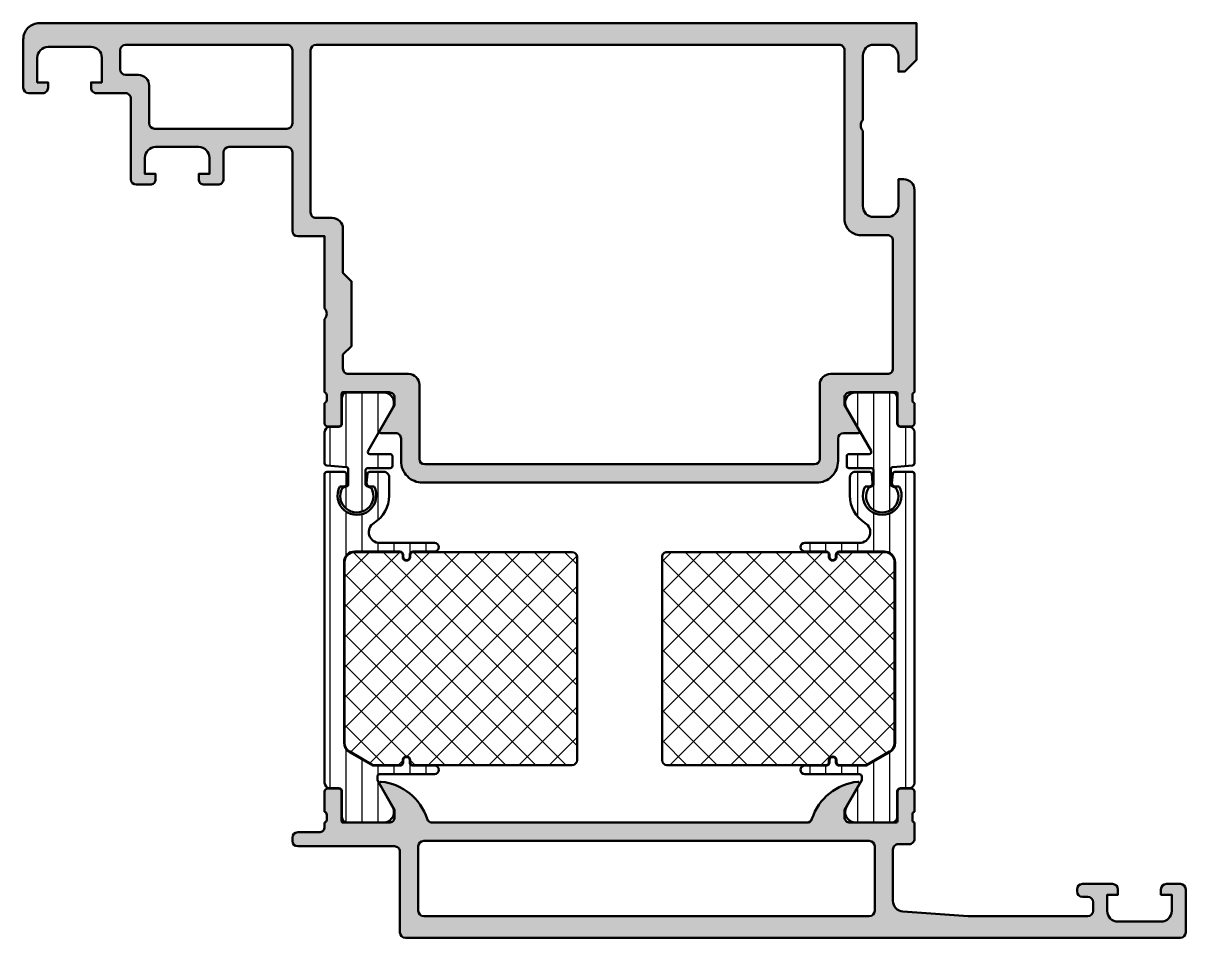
# Model space of a CAD drawing. Extents: x -30 to 78, y 0 to 85.
import ezdxf

# ---------------------------------------------------------------- set-up
doc = ezdxf.new("R2010")
doc.units = 0
for name, color, linetype, lineweight in [('0S-Alu contour', 7, 'Continuous', 50), ('0S-Alu hatch', 252, 'Continuous', 25), ('0S-Plastic contour', 254, 'Continuous', 50), ('0S-Plastic hatch', 253, 'Continuous', 25), ('0S-PT contour', 91, 'Continuous', 50), ('0S-PT hatch', 103, 'Continuous', 25)]:
    doc.layers.add(name, color=color, linetype=linetype, lineweight=lineweight)
pattern_1 = [(90, (0, 0), (-1.4859, 0), [])]
pattern_2 = [(135, (0, 0), (-1.403165018917055, -1.403165018917055), []), (225, (0, 0), (1.403165018917055, -1.403165018917055), [])]

# ---------------------------------------------------------------- blocks, each defined once
blk = doc.blocks.new('398690__5C4EEBD7_508D_475F_8108_40F98F978FCA_')
at = {"layer": '0S-Alu hatch'}
h = blk.add_hatch(color=256, dxfattribs=at)
edge = h.paths.add_edge_path()
edge.add_line((-29.99996948252678, 83.5000000001062), (-29.99996948252678, 79.00000000010688))
edge.add_arc((-29.49994280249618, 79.00002668013714), 0.5000266807423868, 180.0030571430025, 269.9969428568569)
edge.add_line((-29.49996948252655, 78.50000000010654), (-28.19995117198013, 78.50000000010654))
edge.add_arc((-28.19994085186963, 78.99998967999626), 0.4999896799962295, 269.9988173780385, 360.0011826219717)
edge.add_line((-27.69995117197991, 79.00000000010685), (-27.69995117197991, 79.50000000010665))
edge.add_line((-27.69995117197991, 79.50000000010665), (-28.69995117197991, 79.50000000010652))
edge.add_line((-28.69995117197991, 79.50000000010652), (-28.69995117197991, 81.79998779307518))
edge.add_ellipse((-27.70000757515433, 81.80004419624981), major_axis=(-0.9999435984163296, 0), ratio=1, start_angle=-90.00323184614132, end_angle=0.0032318460986857644, ccw=False)
edge.add_line((-27.69995117197968, 82.7999877930754), (-23.69995117197991, 82.7999877930754))
edge.add_ellipse((-23.69994555043482, 81.79999341462047), major_axis=(-0.9999943784707154, 0), ratio=1, start_angle=179.9996779066076, end_angle=270.0003220926184, ccw=False)
edge.add_line((-22.69995117197991, 81.79998779306187), (-22.69995117197991, 79.50000000010665))
edge.add_line((-22.69995117197991, 79.50000000010665), (-23.69995117197991, 79.50000000010665))
edge.add_line((-23.69995117197991, 79.50000000010665), (-23.69995117197991, 79.00000000010665))
edge.add_arc((-23.19996149209041, 78.99998967999613), 0.4999896799960021, 179.9988173777201, 270.0011826219615)
edge.add_line((-23.1999511719799, 78.50000000010665), (-20.49996948252678, 78.50000000010665))
edge.add_ellipse((-20.49994895485911, 78.00002052777432), major_axis=(-0.4999794727537302, 0), ratio=1, start_angle=179.9976476060077, end_angle=270.00235239401877, ccw=False)
edge.add_line((-19.99996948252678, 78.0000000001069), (-19.99996948252678, 70.50000000010665))
edge.add_arc((-19.49994534277184, 70.5000241398616), 0.5000241403376413, 180.0027660783855, 269.9972339213938)
edge.add_line((-19.49996948252678, 70.00000000010665), (-18.1999511719799, 70.00000000010665))
edge.add_arc((-18.19993829040376, 70.49998711853051), 0.4999871185897994, 269.9985238420772, 360.0014761578453)
edge.add_line((-17.6999511719799, 70.50000000010597), (-17.6999511719799, 71.00000000010665))
edge.add_line((-17.6999511719799, 71.00000000010665), (-18.69995117197968, 71.00000000010665))
edge.add_line((-18.69995117197968, 71.00000000010665), (-18.6999511719799, 72.50000000010654))
edge.add_ellipse((-17.69996772564914, 72.5000165537759), major_axis=(-0.9999834464677769, 0), ratio=1, start_angle=-90.00094847109642, end_angle=0.0009484706660032316, ccw=False)
edge.add_line((-17.69995117197967, 73.50000000010665), (-13.69995117197969, 73.50000000010665))
edge.add_ellipse((-13.69998398563931, 72.49996718644702), major_axis=(-1.000032814197979, 0), ratio=1, start_angle=180.0018800225579, end_angle=269.9981199774843, ccw=False)
edge.add_line((-12.69995117197969, 72.50000000010738), (-12.69995117197992, 71.00000000010665))
edge.add_line((-12.69995117197992, 71.00000000010665), (-13.69995117197992, 71.00000000010665))
edge.add_line((-13.69995117197992, 71.00000000010665), (-13.69995117197992, 70.50000000010665))
edge.add_arc((-13.19996405355606, 70.49998711853051), 0.4999871185897994, 179.9985238419079, 270.0014761579228)
edge.add_line((-13.19995117197992, 70.00000000010665), (-11.89996337901139, 70.00000000010665))
edge.add_arc((-11.89995049743508, 70.49998711853056), 0.4999871185898562, 269.9985238420577, 360.0014761578453)
edge.add_line((-11.39996337901117, 70.50000000010601), (-11.39996337901117, 72.99998474131748))
edge.add_ellipse((-10.89996319137002, 72.99998455367655), major_axis=(-0.5000001876411787, 0), ratio=1, start_angle=270.0000215020831, end_angle=359.9999785025289, ccw=False)
edge.add_line((-10.89996337901117, 73.4999847413177), (-5.499969482526793, 73.49998474131748))
edge.add_ellipse((-5.499959520394993, 72.99999470344973), major_axis=(-0.4999900379669927, 0), ratio=1, start_angle=179.9988584005522, end_angle=270.00114159895963, ccw=False)
edge.add_line((-4.999969482527248, 72.99998474131645), (-4.999969482527021, 65.69967314122643))
edge.add_arc((-4.499961320569568, 65.69968130318377), 0.5000081620240695, 180.0009352761989, 269.9990647238382)
edge.add_line((-4.499969482527021, 65.19967314122631), (-1.999969482527021, 65.19968840001549))
edge.add_line((-1.999969482527021, 65.19968840001549), (-1.999969482527248, 58.50017019852079))
edge.add_ellipse((-2.524993707192155, 58.00016274949389), major_axis=(-0.7250226793469087, 0), ratio=1, start_angle=136.3989482371596, end_angle=223.6019249855762, ccw=False)
edge.add_line((-1.999961862168771, 57.50016330221548), (-1.999969482526779, 50.70000762950099))
edge.add_ellipse((-2.078817958496756, 50.43244621730917), major_axis=(-0.2789376121229892, 0), ratio=1, start_angle=178.835410625902, end_angle=253.5801235805072, ccw=False)
edge.add_line((-1.799937964948667, 50.42677694438469), (-1.799937964948668, 49.97318294438471))
edge.add_ellipse((-2.078806060591827, 49.96752228490766), major_axis=(-0.2789255417371407, 0), ratio=1, start_angle=106.42459455535331, end_angle=181.1628700728862, ccw=False)
edge.add_line((-1.999938964948668, 49.69997894438472), (-1.999938964948654, 47.8199679443762))
edge.add_arc((-1.699938964948657, 47.8199679443762), 0.3000000000000043, 180, 270)
edge.add_line((-1.699938964948657, 47.51996794437619), (-0.7199646459058897, 47.51996794437618))
edge.add_arc((-0.7199646459058897, 47.81996794437621), 0.3000000000000256, 270, 360)
edge.add_line((-0.4199646459058642, 47.81996794437621), (-0.4199646459058784, 50.5799659443762))
edge.add_ellipse((-0.2999282489533377, 50.5799508682742), major_axis=(-0.1200363978992903, 0), ratio=1, start_angle=270.01737301073905, end_angle=359.9928038742206, ccw=False)
edge.add_line((-0.2999646459378198, 50.69998726065541), (4.000030517472978, 50.70000762950089))
edge.add_ellipse((4.00004083758377, 50.20001794961167), major_axis=(-0.4999896799957179, 0), ratio=1, start_angle=179.9988173777202, end_angle=270.00118262199436, ccw=False)
edge.add_line((4.500030517472978, 50.20000762950107), (4.500030517472751, 49.49999542247077))
edge.add_line((4.500030517472751, 49.49999542247077), (3.111785888566274, 47.09548492442265))
edge.add_arc((3.238736484112166, 47.03879453790564), 0.139033282464676, 155.9366245846524, 266.6097434882759)
edge.add_line((3.230514526262496, 46.90000457774273), (4.600030517472205, 46.90000457774319))
edge.add_ellipse((4.600030517472889, 46.40000457774273), major_axis=(-0.5000000000004547, 0), ratio=1, start_angle=180, end_angle=270.0000000000784, ccw=False)
edge.add_line((5.100030517473342, 46.40000457774273), (5.10003051747266, 44.30290475069002))
edge.add_arc((7.100030517472546, 44.30290475069013), 1.999999999999886, 180, 270.0000000000098)
edge.add_line((7.100030517472887, 42.30290475069025), (43.70003356922974, 42.3029047506907))
edge.add_arc((43.70003356923059, 44.30290475069052), 1.999999999999829, 269.9999999999755, 360)
edge.add_line((45.70003356923042, 44.30290475069052), (45.70003356923042, 46.40000457774353))
edge.add_ellipse((46.20003356923048, 46.40000457774325), major_axis=(-0.5000000000000498, 0), ratio=1, start_angle=270.0000000000057, end_angle=360, ccw=False)
edge.add_line((46.20003356923042, 46.9000045777433), (47.56956481923102, 46.90000457774307))
edge.add_arc((47.5613280500429, 47.03880353384803), 0.1390431392859207, 273.3961299496148, 384.0575019780681)
edge.add_line((47.68829345692588, 47.0954849244231), (46.30004882801985, 49.4999954224702))
edge.add_line((46.30004882801985, 49.4999954224702), (46.30004882801985, 50.20000762951157))
edge.add_ellipse((46.80003357132597, 50.20002288968719), major_axis=(-0.4999847435389949, 0), ratio=1, start_angle=-90.00699432655358, end_angle=0.0017487406075247236, ccw=False)
edge.add_line((46.80009460647705, 50.70000762950077), (51.10002873260194, 50.69998726066198))
edge.add_ellipse((51.09999233563343, 50.57995086825821), major_axis=(-0.1200363979218424, 0), ratio=1, start_angle=180.0071961334272, end_angle=269.98262699688405, ccw=False)
edge.add_line((51.22002873260851, 50.57996594437622), (51.22002873260851, 47.81996794437621))
edge.add_arc((51.52002873260853, 47.81996794437621), 0.300000000000022, 180, 269.9999999999986)
edge.add_line((51.52002873260852, 47.51996794437618), (52.50000305165129, 47.51996794437618))
edge.add_arc((52.50000305165129, 47.8199679443762), 0.3000000000000114, 270, 360)
edge.add_line((52.8000030516513, 47.8199679443762), (52.8000030516513, 49.69997894438472))
edge.add_ellipse((52.87887014729446, 49.96752228490766), major_axis=(-0.2789255417371423, 0), ratio=1, start_angle=-1.1628700728862214, end_angle=73.57540544464621, ccw=False)
edge.add_line((52.6000020516513, 49.97318294438471), (52.6000020516513, 50.42677694438469))
edge.add_ellipse((52.87888204520035, 50.43244621730919), major_axis=(-0.2789376121239464, 0), ratio=1, start_angle=-73.58012358050848, end_angle=1.1645893740999895, ccw=False)
edge.add_line((52.8000335692301, 50.70000762950193), (52.80003356923124, 69.50001525889526))
edge.add_arc((51.80003356911438, 69.50001525889503), 1.00000000011687, 0, 90.000874264826)
edge.add_line((51.80001831031463, 70.50001525889547), (51.30003356923102, 70.50001525889503))
edge.add_line((51.30003356923102, 70.50001525889503), (51.30003356923102, 68.00001525889571))
edge.add_ellipse((50.29994617175741, 68.00010265635854), major_axis=(-1.000087401292423, 0), ratio=1, start_angle=90.00501389831271, end_angle=179.9949929319336, ccw=False)
edge.add_line((50.30003368843963, 67.00001525889537), (48.99998486031531, 67.00001525889571))
edge.add_ellipse((49.00004365804383, 68.00007405662447), major_axis=(-1.000058799457239, 0), ratio=1, start_angle=0.0033686637580103707, end_angle=89.99663133638438, ccw=False)
edge.add_line((47.99998486031507, 68.00001525889344), (47.99998486031531, 75.00001526423786))
edge.add_ellipse((48.52495529763711, 75.49998366380088), major_axis=(-0.7249567991428534, 0), ratio=1, start_angle=-43.60785378746351, end_angle=43.60262178277361, ccw=False)
edge.add_line((48.00003051747253, 75.99999999932665), (48.00003051747298, 82.00000000010643))
edge.add_ellipse((49.00008544488589, 81.99994507269328), major_axis=(-1.000054928921338, 0), ratio=1, start_angle=270.0031469360441, end_angle=359.9968530639975, ccw=False)
edge.add_line((49.00003051747366, 83.00000000010618), (50.30003356923124, 83.00000000010652))
edge.add_ellipse((50.30000774122353, 81.99997417209926), major_axis=(-1.000025828340801, 0), ratio=1, start_angle=180.0014797973691, end_angle=269.99852020238484, ccw=False)
edge.add_line((51.30003356923079, 82.0000000001027), (51.30003356923079, 80.50000000010633))
edge.add_line((51.30003356923079, 80.50000000010633), (51.90002441395712, 80.50000000010665))
edge.add_line((51.90002441395712, 80.50000000010665), (53.00003051747275, 81.60000610362194))
edge.add_line((53.00003051747275, 81.60000610362194), (53.00003051747343, 85.00000000010654))
edge.add_line((53.00003051747343, 85.00000000010654), (-28.49996948252701, 85.00000000010665))
edge.add_arc((-28.49999043071475, 83.5000209482946), 1.499979051958311, 89.99919982699465, 180.0008001731317)
edge = h.paths.add_edge_path()
edge.add_arc((-19.29994555043456, 79.19999341460483), 0.9999943784862336, 359.9996779066075, 450.0003220926282)
edge.add_line((-19.29995117197981, 80.19998779307527), (-20.49996337901129, 80.19998779307527))
edge.add_ellipse((-20.49991051740901, 80.70004065467754), major_axis=(-0.5000528643963384, 0), ratio=1, start_angle=0.0060568530003024534, end_angle=89.993943146954, ccw=False)
edge.add_line((-20.99996337901129, 80.69998779307537), (-20.99996337901129, 82.4999877930758))
edge.add_ellipse((-20.49994177315077, 82.4999661872146), major_axis=(-0.5000216063273177, 0), ratio=1, start_angle=270.002475742259, end_angle=359.99752425765945, ccw=False)
edge.add_line((-20.49996337901129, 82.9999877930751), (-5.499969482527248, 82.99998779307522))
edge.add_ellipse((-5.49972464436631, 82.50023263123614), major_axis=(-0.4997552218141515, 0), ratio=1, start_angle=179.9719298704108, end_angle=270.02807012960415, ccw=False)
edge.add_line((-4.999969482527248, 82.49998779307533), (-4.999969482527021, 75.69998779307508))
edge.add_ellipse((-5.499724644366139, 75.6997429549145), major_axis=(-0.4997552218142084, 0), ratio=1, start_angle=89.97192987037619, end_angle=180.0280701295634, ccw=False)
edge.add_line((-5.499969482527248, 75.19998779307538), (-17.79995117197981, 75.19998779307538))
edge.add_ellipse((-17.79993535752172, 75.70000360753347), major_axis=(-0.5000158147081843, 0), ratio=1, start_angle=0.00181214617907699, end_angle=89.99818785390858, ccw=False)
edge.add_line((-18.29995117197981, 75.6999877930755), (-18.29995117196412, 79.19998779304623))
edge = h.paths.add_edge_path()
edge.add_ellipse((-2.799966430303271, 82.50000305139858), major_axis=(-0.4999847419091449, 0), ratio=1, start_angle=-89.9982514175656, end_angle=0.0017485271769146493, ccw=False)
edge.add_line((-2.799981689097975, 82.99998779307488), (45.79998486031072, 82.99998779307522))
edge.add_ellipse((45.80001537975697, 82.5000183097229), major_axis=(-0.4999694842838096, 0), ratio=1, start_angle=179.9930054594119, end_angle=270.00349748438566, ccw=False)
edge.add_line((46.29998486031526, 82.4999572745668), (46.29998486031503, 66.80001068125803))
edge.add_arc((47.79998486031452, 66.80001068125803), 1.499999999999488, 180, 270.0000000000021)
edge.add_line((47.79998486031458, 65.30001068125854), (50.30003356923079, 65.30001068125866))
edge.add_ellipse((50.30003356923096, 64.80001068125883), major_axis=(-0.4999999999998295, 0), ratio=1, start_angle=180, end_angle=270.00000000001955, ccw=False)
edge.add_line((50.80003356923079, 64.80001068125888), (50.80003356923079, 52.90001068125879))
edge.add_ellipse((50.30003356923113, 52.90001068125879), major_axis=(-0.499999999999659, 0), ratio=1, start_angle=89.99999999998698, end_angle=180, ccw=False)
edge.add_line((50.30003356923102, 52.40001068125913), (45.00004882802353, 52.40001068125902))
edge.add_arc((45.00004882802357, 51.4000106812587), 1.000000000000312, 90.0000000000016, 179.9998349542695)
edge.add_line((44.0000488280274, 51.40001356183167), (44.00003356923038, 44.5028742331115))
edge.add_ellipse((43.50002283815833, 44.50291548334895), major_axis=(-0.5000107327735944, 0), ratio=1, start_angle=90.0012296638543, end_angle=179.9952731724382, ccw=False)
edge.add_line((43.50003356923015, 44.00290475069051), (7.300030517472706, 44.00290475068994))
edge.add_ellipse((7.300041248545895, 44.50291548334952), major_axis=(-0.5000107327747287, 0), ratio=1, start_angle=0.004726827407694145, end_angle=89.99877033598858, ccw=False)
edge.add_line((6.800030517472706, 44.5028742331133), (6.800015258692056, 51.40001068125761))
edge.add_arc((5.800017305847987, 51.40001272841484), 0.9999979528461643, 359.9998827062908, 450.0001172940648)
edge.add_line((5.800015258684553, 52.40001068125891), (0.200033778269372, 52.40001068125845))
edge.add_ellipse((0.2000337782690877, 52.90001068125885), major_axis=(-0.5000000000003979, 0), ratio=1, start_angle=0, end_angle=90.00000000003263, ccw=False)
edge.add_line((-0.2999662217313101, 52.90001068125879), (-0.2999662217313101, 54.20015538540157))
edge.add_line((-0.2999662217313101, 54.20015538540157), (0.5000381378312256, 55.00015974496399))
edge.add_line((0.5000381378312256, 55.00015974496399), (0.5000381378312256, 61.00016574332655))
edge.add_line((0.5000381378312256, 61.00016574332655), (-0.2999662217315375, 61.80017010288908))
edge.add_line((-0.2999662217315375, 61.80017010288908), (-0.2999513810044406, 65.89967640201652))
edge.add_arc((-1.2999395365742, 65.89967277868652), 0.9999881555763241, 0.0002076039762187, 90.00066666754472)
edge.add_line((-1.299951171980055, 66.89966093419515), (-2.799951171979827, 66.89966093419515))
edge.add_ellipse((-2.799961492090389, 67.399650614191), major_axis=(-0.4999896801023561, 0), ratio=1, start_angle=-0.0011826219716795094, end_angle=90.00118262196781, ccw=False)
edge.add_line((-3.299951172086238, 67.39966093430168), (-3.299951171979593, 82.49998779308608))
at = {"layer": '0S-Alu contour', "color": 7}
for points in [[(51.30003356923079, 82.0000000001027), (51.30003356923079, 80.50000000010633), (51.90002441395712, 80.50000000010665), (53.00003051747275, 81.60000610362194), (53.00003051747343, 85.00000000010654), (-28.49996948252701, 85.00000000010665)], [(-29.99996948252678, 83.5000000001062), (-29.99996948252678, 79.00000000010688)], [(-27.69995117197968, 82.7999877930754), (-23.69995117197991, 82.7999877930754)], [(-20.99996337901129, 80.69998779307537), (-20.99996337901129, 82.4999877930758)], [(-20.49996337901129, 82.9999877930751), (-5.499969482527248, 82.99998779307522)], [(-4.999969482527248, 82.49998779307533), (-4.999969482527021, 75.69998779307508)], [(-3.299951172086238, 67.39966093430168), (-3.299951171979593, 82.49998779308608)], [(-2.799981689097975, 82.99998779307488), (45.79998486031072, 82.99998779307522)], [(46.29998486031526, 82.4999572745668), (46.29998486031503, 66.80001068125803)], [(49.00003051747366, 83.00000000010618), (50.30003356923124, 83.00000000010652)], [(-27.69995117197991, 79.00000000010685), (-27.69995117197991, 79.50000000010665), (-28.69995117197991, 79.50000000010652), (-28.69995117197991, 81.79998779307518)], [(-22.69995117197991, 81.79998779306187), (-22.69995117197991, 79.50000000010665), (-23.69995117197991, 79.50000000010665), (-23.69995117197991, 79.00000000010665)], [(48.00003051747253, 75.99999999932665), (48.00003051747298, 82.00000000010643)], [(-19.29995117197981, 80.19998779307527), (-20.49996337901129, 80.19998779307527)], [(-18.29995117197981, 75.6999877930755), (-18.29995117196412, 79.19998779304623)], [(-29.49996948252655, 78.50000000010654), (-28.19995117198013, 78.50000000010654)], [(-23.1999511719799, 78.50000000010665), (-20.49996948252678, 78.50000000010665)], [(-19.99996948252678, 78.0000000001069), (-19.99996948252678, 70.50000000010665)], [(-5.499969482527248, 75.19998779307538), (-17.79995117197981, 75.19998779307538)], [(47.99998486031507, 68.00001525889344), (47.99998486031531, 75.00001526423786)], [(-17.69995117197967, 73.50000000010665), (-13.69995117197969, 73.50000000010665)], [(-10.89996337901117, 73.4999847413177), (-5.499969482526793, 73.49998474131748)], [(-17.6999511719799, 70.50000000010597), (-17.6999511719799, 71.00000000010665), (-18.69995117197968, 71.00000000010665), (-18.6999511719799, 72.50000000010654)], [(-12.69995117197969, 72.50000000010738), (-12.69995117197992, 71.00000000010665), (-13.69995117197992, 71.00000000010665), (-13.69995117197992, 70.50000000010665)], [(-11.39996337901117, 70.50000000010601), (-11.39996337901117, 72.99998474131748)], [(-4.999969482527248, 72.99998474131645), (-4.999969482527021, 65.69967314122643)], [(51.80001831031463, 70.50001525889547), (51.30003356923102, 70.50001525889503), (51.30003356923102, 68.00001525889571)], [(-19.49996948252678, 70.00000000010665), (-18.1999511719799, 70.00000000010665)], [(-13.19995117197992, 70.00000000010665), (-11.89996337901139, 70.00000000010665)], [(52.8000335692301, 50.70000762950193), (52.80003356923124, 69.50001525889526)], [(50.30003368843963, 67.00001525889537), (48.99998486031531, 67.00001525889571)], [(-1.299951171980055, 66.89966093419515), (-2.799951171979827, 66.89966093419515)], [(-0.2999662217313101, 52.90001068125879), (-0.2999662217313101, 54.20015538540157), (0.5000381378312256, 55.00015974496399), (0.5000381378312256, 61.00016574332655), (-0.2999662217315375, 61.80017010288908), (-0.2999513810044406, 65.89967640201652)], [(-4.499969482527021, 65.19967314122631), (-1.999969482527021, 65.19968840001549), (-1.999969482527248, 58.50017019852079)], [(47.79998486031458, 65.30001068125854), (50.30003356923079, 65.30001068125866)], [(50.80003356923079, 64.80001068125888), (50.80003356923079, 52.90001068125879)], [(-1.999961862168771, 57.50016330221548), (-1.999969482526779, 50.70000762950099)], [(5.800015258684553, 52.40001068125891), (0.2000337782693719, 52.40001068125845)], [(50.30003356923102, 52.40001068125913), (45.00004882802353, 52.40001068125902)], [(6.800030517472706, 44.5028742331133), (6.800015258692056, 51.40001068125761)], [(44.0000488280274, 51.40001356183167), (44.00003356923038, 44.5028742331115)], [(-1.999938964948668, 49.69997894438472), (-1.999938964948654, 47.8199679443762)], [(-1.799937964948667, 50.42677694438469), (-1.799937964948668, 49.97318294438471)], [(-0.4199646459058642, 47.81996794437621), (-0.4199646459058784, 50.5799659443762)], [(-0.2999646459378198, 50.69998726065541), (4.000030517472978, 50.70000762950089)], [(4.500030517472978, 50.20000762950107), (4.500030517472751, 49.49999542247077), (3.111785888566274, 47.09548492442265)], [(47.68829345692588, 47.0954849244231), (46.30004882801985, 49.4999954224702), (46.30004882801985, 50.20000762951157)], [(46.80009460647705, 50.70000762950077), (51.10002873260194, 50.69998726066198)], [(51.22002873260851, 50.57996594437622), (51.22002873260851, 47.81996794437621)], [(52.6000020516513, 49.97318294438471), (52.6000020516513, 50.42677694438469)], [(52.8000030516513, 47.8199679443762), (52.8000030516513, 49.69997894438472)], [(-1.699938964948657, 47.51996794437619), (-0.7199646459058897, 47.51996794437618)], [(3.230514526262496, 46.90000457774273), (4.600030517472205, 46.90000457774319)], [(46.20003356923042, 46.9000045777433), (47.56956481923102, 46.90000457774307)], [(51.52002873260852, 47.51996794437618), (52.50000305165129, 47.51996794437618)], [(5.100030517473342, 46.40000457774273), (5.10003051747266, 44.30290475069002)], [(45.70003356923042, 44.30290475069052), (45.70003356923042, 46.40000457774353)], [(43.50003356923015, 44.00290475069051), (7.300030517472706, 44.00290475068994)], [(7.100030517472887, 42.30290475069025), (43.70003356922974, 42.3029047506907)]]:
    blk.add_lwpolyline(points, dxfattribs=at)
for centre, radius, start, end in [((-28.49999043071475, 83.5000209482946), 1.499979051958311, 89.99919982699465, 180.0008001731317), ((-19.29994555043456, 79.19999341460483), 0.9999943784862336, 359.9996779066075, 90.00032209262817), ((-29.49994280249618, 79.00002668013714), 0.5000266807423868, 180.0030571430025, 269.9969428568569), ((-28.19994085186963, 78.99998967999626), 0.4999896799962295, 269.9988173780385, 0.0011826219716948), ((-23.19996149209041, 78.99998967999613), 0.4999896799960021, 179.9988173777201, 270.0011826219615), ((-19.49994534277184, 70.5000241398616), 0.5000241403376413, 180.0027660783855, 269.9972339213938), ((-18.19993829040376, 70.49998711853051), 0.4999871185897994, 269.9985238420772, 0.0014761578452432), ((-13.19996405355606, 70.49998711853051), 0.4999871185897994, 179.9985238419079, 270.0014761579228), ((-11.89995049743508, 70.49998711853056), 0.4999871185898562, 269.9985238420577, 0.0014761578452432), ((51.80003356911438, 69.50001525889503), 1.00000000011687, 0, 90.000874264826), ((-1.2999395365742, 65.89967277868652), 0.9999881555763241, 0.0002076039762187, 90.00066666754472), ((47.79998486031452, 66.80001068125803), 1.499999999999488, 180, 270.0000000000021), ((-4.499961320569568, 65.69968130318377), 0.5000081620240695, 180.0009352761989, 269.9990647238382), ((5.800017305847987, 51.40001272841484), 0.9999979528461643, 359.9998827062908, 90.00011729406486), ((45.00004882802357, 51.4000106812587), 1.000000000000312, 90.0000000000016, 179.9998349542695), ((-1.699938964948657, 47.8199679443762), 0.3000000000000043, 180, 270), ((-0.7199646459058897, 47.81996794437621), 0.3000000000000256, 270, 0), ((51.52002873260853, 47.81996794437621), 0.300000000000022, 180, 269.9999999999986), ((52.50000305165129, 47.8199679443762), 0.3000000000000114, 270, 0), ((3.238736484112166, 47.03879453790564), 0.139033282464676, 155.9366245846524, 266.6097434882759), ((47.5613280500429, 47.03880353384803), 0.1390431392859207, 273.3961299496148, 24.05750197806808), ((7.100030517472546, 44.30290475069013), 1.999999999999886, 180, 270.0000000000098), ((43.70003356923059, 44.30290475069052), 1.999999999999829, 269.9999999999755, 0)]:
    blk.add_arc(centre, radius, start, end, dxfattribs=at)
at = {"layer": '0S-Alu contour', "color": 7, "extrusion": (0, 0, -1)}
for centre, radius, start, end in [((27.70000757515433, 81.80004419624981), 0.9999435984163296, 359.9967681539013, 90.00323184614135), ((23.69994555043482, 81.79999341462047), 0.9999943784707154, 89.9996779073816, 180.0003220933925), ((20.49994177315077, 82.4999661872146), 0.5000216063273177, 0.0024757423405282, 89.997524257741), ((5.49972464436631, 82.50023263123614), 0.4997552218141515, 89.97192987039584, 180.0280701295893), ((2.799966430303271, 82.50000305139858), 0.4999847419091449, 359.9982514728231, 89.99825141756565), ((-45.80001537975697, 82.5000183097229), 0.4999694842838096, 89.99650251561432, 180.0069945405882), ((-49.00008544488589, 81.99994507269328), 1.000054928921338, 0.0031469360025308, 89.99685306395591), ((-50.30000774122353, 81.99997417209926), 1.000025828340801, 90.00147979761515, 179.9985202026309), ((20.49991051740901, 80.70004065467754), 0.5000528643963384, 270.006056853046, 359.9939431469997), ((20.49994895485911, 78.00002052777432), 0.4999794727537302, 89.99764760598126, 180.0023523939924), ((17.79993535752172, 75.70000360753347), 0.5000158147081843, 270.0018121460914, 359.9981878538209), ((5.499724644366139, 75.6997429549145), 0.4997552218142084, 179.9719298704366, 270.0280701296238), ((-48.52495529763711, 75.49998366380088), 0.7249567991428534, 316.3973782172264, 43.60785378746351), ((17.69996772564914, 72.5000165537759), 0.9999834464677769, 359.999051529334, 90.00094847109636), ((13.69998398563931, 72.49996718644702), 1.000032814197979, 90.00188002251573, 179.9981199774421), ((10.89996319137002, 72.99998455367655), 0.5000001876411787, 2.14974711152e-05, 89.99997849791689), ((5.499959520394993, 72.99999470344973), 0.4999900379669927, 89.9988584010404, 180.0011415994479), ((2.799961492090389, 67.399650614191), 0.4999896801023561, 269.9988173780322, 0.0011826219716948), ((-49.00004365804383, 68.00007405662447), 1.000058799457239, 270.0033686636156, 359.996631336242), ((-50.29994617175741, 68.00010265635854), 1.000087401292423, 180.0050070680665, 269.9949861016873), ((-50.30003356923096, 64.80001068125883), 0.4999999999998295, 89.99999999998046, 180), ((2.524993707192155, 58.00016274949389), 0.7250226793469087, 136.3980750144238, 223.6010517628404), ((-0.2000337782690877, 52.90001068125885), 0.5000000000003979, 269.9999999999674, 0), ((-50.30003356923113, 52.90001068125879), 0.499999999999659, 180, 270.000000000013), ((2.078817958496756, 50.43244621730917), 0.2789376121229892, 106.4198764194928, 181.1645893740981), ((2.078806060591827, 49.96752228490766), 0.2789255417371407, 178.8371299271138, 253.5754054446467), ((0.2999282489533377, 50.5799508682742), 0.1200363978992903, 0.0071961257793759, 89.98262698926096), ((-4.00004083758377, 50.20001794961167), 0.4999896799957179, 89.99881737800563, 180.0011826222798), ((-46.80003357132597, 50.20002288968719), 0.4999847435389949, 359.9982512593925, 90.00699432655368), ((-51.09999233563343, 50.57995086825821), 0.1200363979218424, 90.01737300311594, 179.9928038665728), ((-52.87888204520035, 50.43244621730919), 0.2789376121239464, 358.8354106259, 73.58012358050858), ((-52.87887014729446, 49.96752228490766), 0.2789255417371423, 286.4245945553538, 1.162870072886224), ((-4.600030517472889, 46.40000457774273), 0.5000000000004547, 89.99999999992161, 180), ((-46.20003356923048, 46.40000457774325), 0.5000000000000498, 0, 89.99999999999429), ((-7.300041248545895, 44.50291548334952), 0.5000107327747287, 270.0012296640114, 359.9952731725923), ((-43.50002283815833, 44.50291548334895), 0.5000107327735944, 180.0047268275618, 269.9987703361457)]:
    blk.add_arc(centre, radius, start, end, dxfattribs=at)
blk = doc.blocks.new('284681__16876049_6D46_49F1_8A32_004F00959802___B10FCEFA_B274_46E4_BF28_455685CEEB4F_')
at = {"layer": '0S-Plastic hatch'}
h = blk.add_hatch(dxfattribs=at)
h.set_pattern_fill('ANSI31', color=256, scale=0.4680000000000001, angle=45, style=0)
h.set_pattern_definition(pattern_1)
edge = h.paths.add_edge_path()
edge.add_line((-2.000000000106467, 46.99000289580002), (-2.000000000106467, 44.10749725004807))
edge.add_arc((-1.79959598885847, 44.10788902379231), 0.2004043941907311, 180.1120085038914, 269.8836202750908)
edge.add_line((-1.80000305186428, 43.90748504301682), (-1.064677e-10, 43.74998382231369))
edge.add_ellipse((-0.0004042575521514, 43.5495826468843), major_axis=(-0.2004015831713085, 0), ratio=1, start_angle=180.1112080115199, end_angle=269.88442076745747, ccw=False)
edge.add_line((0.1999969481357198, 43.54997161528244), (0.1999969481357198, 42.14997581144944))
edge.add_ellipse((-0.0004070420599215, 42.15036757952389), major_axis=(-0.2004043731273318, 0), ratio=1, start_angle=90.11419246348783, end_angle=179.8879931053385, ccw=False)
edge.add_line((-7.6295009989e-06, 41.94996360441819), (-0.3550033570400615, 41.80382297803038))
edge.add_arc((0.9926500240323861, 41.06326088287523), 1.537726195490129, 151.2103380578202, 387.6315702401615)
edge.add_line((2.354995727432566, 41.77643409936869), (1.999999999893532, 41.94996360441819))
edge.add_ellipse((2.000396591728928, 42.15036475890795), major_axis=(-0.200401546914977, 0), ratio=1, start_angle=0.11120204489219532, end_angle=89.8866123862843, ccw=False)
edge.add_line((1.799995422256813, 42.14997581144943), (1.799995422256813, 43.44999602934494))
edge.add_ellipse((2.000357586934399, 43.449615525672), major_axis=(-0.200362525980616, 0), ratio=1, start_angle=270.1044375530914, end_angle=359.89119089237767, ccw=False)
edge.add_line((1.999992370499001, 43.64997771879806), (4.099990844620108, 43.64997771879806))
edge.add_arc((4.099594252784697, 43.85037887328783), 0.2004015469149805, 270.1133876137198, 359.8887979551078)
edge.add_line((4.299995422256813, 43.8499899258293), (4.299995422256813, 44.74998382231369))
edge.add_arc((4.09957329866242, 44.74957392153217), 0.2004225427558994, 0.1171804371410508, 89.88063399403912)
edge.add_line((4.099990844620094, 44.94999602934494), (2.212425701737871, 44.94999602934494))
edge.add_ellipse((2.212425701737868, 45.14999602934494), major_axis=(-0.2000000000000028, 0), ratio=1, start_angle=-29.879840183826104, end_angle=90.00000000000068, ccw=False)
edge.add_line((2.039011283586262, 45.2496325667052), (4.285481497992989, 49.15954689580002))
edge.add_arc((3.444228849001646, 49.70018182107717), 0.9999960709244813, 327.2729839001592, 441.8183919481002)
edge.add_line((3.586539497993001, 50.68999989580003), (0.1099979998932525, 50.6900000013859))
edge.add_arc((0.1099953602681722, 50.19000402394727), 0.4999959774455833, 89.9996975188133, 180.0003024817733)
edge.add_line((-0.3900006171704433, 50.19000138431708), (-0.389668672512542, 47.79004449521306))
edge.add_ellipse((-0.6896686696429923, 47.7900030013859), major_axis=(-0.3000000000000131, 0), ratio=1, start_angle=90.00000746561938, end_angle=180.0079247372928, ccw=False)
edge.add_line((-0.6896686305531006, 47.49000300138589), (-1.500000065256273, 47.49000289580002))
edge.add_arc((-1.500000000106467, 46.99000289580002), 0.5, 90.00000746561778, 180)
at = {"layer": '0S-Plastic contour', "color": 7}
for points in [[(-0.3900006171704433, 50.19000138431708), (-0.389668672512542, 47.79004449521306)], [(3.586539497993001, 50.68999989580003), (0.1099979998932525, 50.6900000013859)], [(2.039011283586262, 45.2496325667052), (4.285481497992989, 49.15954689580002)], [(-2.000000000106467, 46.99000289580002), (-2.000000000106467, 44.10749725004807)], [(-0.6896686305531006, 47.49000300138589), (-1.500000065256273, 47.49000289580002)], [(4.099990844620094, 44.94999602934494), (2.212425701737871, 44.94999602934494)], [(4.299995422256813, 43.8499899258293), (4.299995422256813, 44.74998382231369)], [(-1.80000305186428, 43.90748504301682), (-1.064677e-10, 43.74998382231369)], [(0.1999969481357198, 43.54997161528244), (0.1999969481357198, 42.14997581144944)], [(1.799995422256813, 42.14997581144943), (1.799995422256813, 43.44999602934494)], [(1.999992370499001, 43.64997771879806), (4.099990844620108, 43.64997771879806)], [(-7.6295009989e-06, 41.94996360441819), (-0.3550033570400615, 41.80382297803038)], [(2.354995727432566, 41.77643409936869), (1.999999999893532, 41.94996360441819)]]:
    blk.add_lwpolyline(points, dxfattribs=at)
for centre, radius, start, end in [((0.1099953602681722, 50.19000402394727), 0.4999959774455833, 89.9996975188133, 180.0003024817733), ((3.444228849001646, 49.70018182107717), 0.9999960709244813, 327.2729839001592, 81.81839194810021), ((-1.500000000106467, 46.99000289580002), 0.5, 90.00000746561778, 180), ((4.09957329866242, 44.74957392153217), 0.2004225427558994, 0.1171804371410508, 89.88063399403912), ((-1.79959598885847, 44.10788902379231), 0.2004043941907311, 180.1120085038914, 269.8836202750908), ((4.099594252784697, 43.85037887328783), 0.2004015469149805, 270.1133876137198, 359.8887979551078), ((0.9926500240323861, 41.06326088287523), 1.537726195490129, 151.2103380578202, 27.63157024016151)]:
    blk.add_arc(centre, radius, start, end, dxfattribs=at)
at = {"layer": '0S-Plastic contour', "color": 7, "extrusion": (0, 0, -1)}
for centre, radius, start, end in [((0.6896686696429923, 47.7900030013859), 0.3000000000000131, 179.9920752627072, 269.9999925343806), ((-2.212425701737868, 45.14999602934494), 0.2000000000000028, 269.9999999999993, 29.87984018382611), ((0.0004042575521514, 43.5495826468843), 0.2004015831713085, 90.11557923254252, 179.8887919884801), ((-2.000357586934399, 43.449615525672), 0.200362525980616, 0.1088091076223094, 89.89556244690863), ((0.0004070420599215, 42.15036757952389), 0.2004043731273318, 180.1120068946615, 269.8858075365122), ((-2.000396591728928, 42.15036475890795), 0.200401546914977, 270.1133876137157, 359.8887979551078)]:
    blk.add_arc(centre, radius, start, end, dxfattribs=at)
blk = doc.blocks.new('284681__1C07709E_4530_48B1_AA59_488373A64C66___C05EFD8B_E20A_48ED_8D2B_3DF62EB678CF_')
at = {"layer": '0S-Plastic hatch'}
h = blk.add_hatch(dxfattribs=at)
h.set_pattern_fill('ANSI31', color=256, scale=0.4680000000000001, angle=45, style=0)
h.set_pattern_definition(pattern_1)
edge = h.paths.add_edge_path()
edge.add_line((-2.000006103625267, 43.09995264610943), (-1.999999985177979, 14.40999689476239))
edge.add_arc((-1.499999985177993, 14.40999700139287), 0.5, 180.0000122241782, 270)
edge.add_line((-1.499999985177993, 13.90999700139287), (-0.6896686667731445, 13.90999700139287))
edge.add_ellipse((-0.689668666773148, 13.60999700139287), major_axis=(-0.3000000000000007, 0), ratio=1, start_angle=180, end_angle=269.9999999999993, ccw=False)
edge.add_line((-0.3896686667731473, 13.60999700139287), (-0.3900006171701733, 11.20999861845656))
edge.add_arc((0.1099953602684422, 11.20999597883148), 0.4999959774455815, 179.9996975182267, 270.0003024811867)
edge.add_line((0.1099979998935225, 10.71000000139287), (3.586539497992987, 10.71000000139287))
edge.add_arc((3.444228849001632, 11.69981807611572), 0.9999960709244838, 278.1816080518998, 392.7270160998402)
edge.add_line((4.285481497992989, 12.24045300139287), (2.900003051651353, 14.64017239217538))
edge.add_line((2.900003051651353, 14.64017239217538), (2.900003051651353, 14.99996490638846))
edge.add_ellipse((3.100003051651341, 14.99996490638852), major_axis=(-0.1999999999999886, 0), ratio=1, start_angle=270.00000000001626, end_angle=360, ccw=False)
edge.add_line((3.100003051651285, 15.19996490638851), (8.199990844620103, 15.19996490638854))
edge.add_arc((8.199990844620103, 15.5999588028729), 0.3999938964843608, 270, 450)
edge.add_line((8.199990844620103, 15.99995269935726), (6.199987792862245, 15.99995269935737))
edge.add_ellipse((6.199987792862273, 16.29995269935735), major_axis=(-0.2999999999999829, 0), ratio=1, start_angle=0, end_angle=89.9999999999946, ccw=False)
edge.add_line((5.89998779286229, 16.29995269935735), (5.89998779286229, 16.49995269935728))
edge.add_arc((5.599992370499009, 16.49995269935717), 0.2999954223632812, 0, 180)
edge.add_line((5.299996948135728, 16.49995269935717), (5.299996948135728, 16.29995269935732))
edge.add_ellipse((4.999996948135603, 16.29995269935727), major_axis=(-0.300000000000125, 0), ratio=1, start_angle=90.00000000001091, end_angle=180, ccw=False)
edge.add_line((4.99999694813566, 15.99995269935714), (2.473779296768654, 15.99995269935726))
edge.add_line((2.473779296768654, 15.99995269935726), (0.3000762938388988, 17.25468444695198))
edge.add_ellipse((0.8000825695573448, 18.12079276048733), major_axis=(-1.000074940458405, 0), ratio=1, start_angle=0.0011141101646217066, end_angle=60.002063636111814, ccw=False)
edge.add_line((-0.1999923707119961, 18.12077331413952), (-0.2000049807670194, 34.8999760322881))
edge.add_ellipse((0.7999950192324646, 34.8999771134198), major_axis=(-1.000000000000068, 0), ratio=1, start_angle=-89.99999999999608, end_angle=6.194420529936906e-05, ccw=False)
edge.add_line((0.799995019232398, 35.89997711341987), (4.999996948135645, 35.89997711341965))
edge.add_ellipse((4.999996948135714, 35.59997711341964), major_axis=(-0.3000000000000114, 0), ratio=1, start_angle=180, end_angle=270.0000000000131, ccw=False)
edge.add_line((5.299996948135728, 35.59997711341964), (5.299996948135728, 35.39997711341977))
edge.add_arc((5.599992370499009, 35.39997711341977), 0.2999954223632812, 180, 360)
edge.add_line((5.89998779286229, 35.39997711341977), (5.89998779286229, 35.59997711341964))
edge.add_ellipse((6.19998779286247, 35.59997711341957), major_axis=(-0.3000000000001792, 0), ratio=1, start_angle=269.99999999999955, end_angle=360, ccw=False)
edge.add_line((6.199987792862472, 35.89997711341975), (8.199990844620103, 35.89997711341967))
edge.add_arc((8.199990844620103, 36.29997100990408), 0.3999938964844176, 270, 450)
edge.add_line((8.199990844620103, 36.6999649063885), (3.107183946072083, 36.69996490638851))
edge.add_ellipse((3.107183946072073, 37.69996490638846), major_axis=(-0.9999999999999502, 0), ratio=1, start_angle=-58.21166935638888, end_angle=90.00000000000063, ccw=False)
edge.add_arc((1.000053193925381, 41.09996490541179), 3.00000000000017, 301.7883306436114, 360.0039970867418)
edge.add_line((4.000053186625379, 41.10017419238402), (3.999993896378029, 42.7999526993572))
edge.add_arc((3.499993896377873, 42.79995269935715), 0.5000000000001564, 0, 90.00000000000651)
edge.add_line((3.499993896377816, 43.29995269935731), (2.173978524893442, 43.2999526993573))
edge.add_arc((2.173978524893428, 43.0999526993573), 0.1999999999999891, 89.99999999999594, 174.9998434473586)
edge.add_line((1.97473963290399, 43.11738439229908), (1.901135558390521, 42.27611244580135))
edge.add_arc((2.199993896374763, 42.24996490638863), 0.3000000000000682, 174.9998434473521, 270.0000000000027)
edge.add_line((2.199993896374778, 41.94996490638856), (2.586716358664531, 41.94996490638851))
edge.add_ellipse((1.000053193925552, 41.09996490541183), major_axis=(-1.799999999999962, 0), ratio=1, start_angle=-28.17864277579929, end_angle=208.1786427757992, ccw=False)
edge.add_line((-0.5866099708134273, 41.94996490638851), (-0.2000061036252134, 41.94996490638862))
edge.add_arc((-0.2000061036251708, 42.24996490638867), 0.3000000000000532, 269.9999999999919, 365.0001565526374)
edge.add_line((0.0988522343590574, 42.27611244580133), (0.0252481598457024, 43.11738439229902))
edge.add_arc((-0.1739907321439631, 43.0999526993571), 0.2000000000002302, 5.000156552674131, 90.00000000000813)
edge.add_line((-0.1739907321439915, 43.29995269935733), (-1.800006103625221, 43.29995269935732))
edge.add_arc((-1.800006103625236, 43.09995269935729), 0.2000000000000384, 89.99999999999594, 179.9999847272327)
at = {"layer": '0S-Plastic contour', "color": 7}
for points in [[(-0.1739907321439915, 43.29995269935733), (-1.800006103625221, 43.29995269935732)], [(3.499993896377816, 43.29995269935731), (2.173978524893442, 43.2999526993573)], [(-2.000006103625267, 43.09995264610943), (-1.999999985177979, 14.40999689476239)], [(0.0988522343590574, 42.27611244580133), (0.0252481598457024, 43.11738439229902)], [(1.97473963290399, 43.11738439229908), (1.901135558390521, 42.27611244580135)], [(4.000053186625379, 41.10017419238402), (3.999993896378029, 42.7999526993572)], [(-0.5866099708134273, 41.94996490638851), (-0.2000061036252134, 41.94996490638862)], [(2.199993896374778, 41.94996490638856), (2.586716358664531, 41.94996490638851)], [(0.799995019232398, 35.89997711341987), (4.999996948135645, 35.89997711341965)], [(8.199990844620103, 36.6999649063885), (3.107183946072083, 36.69996490638851)], [(6.199987792862472, 35.89997711341975), (8.199990844620103, 35.89997711341967)], [(-0.1999923707119961, 18.12077331413952), (-0.2000049807670194, 34.8999760322881)], [(5.299996948135728, 35.59997711341964), (5.299996948135728, 35.39997711341977)], [(5.89998779286229, 35.39997711341977), (5.89998779286229, 35.59997711341964)], [(4.99999694813566, 15.99995269935714), (2.473779296768654, 15.99995269935726), (0.3000762938388988, 17.25468444695198)], [(5.299996948135728, 16.49995269935717), (5.299996948135728, 16.29995269935732)], [(5.89998779286229, 16.29995269935735), (5.89998779286229, 16.49995269935728)], [(3.100003051651285, 15.19996490638851), (8.199990844620103, 15.19996490638854)], [(8.199990844620103, 15.99995269935726), (6.199987792862245, 15.99995269935737)], [(4.285481497992989, 12.24045300139287), (2.900003051651353, 14.64017239217538), (2.900003051651353, 14.99996490638846)], [(-1.499999985177993, 13.90999700139287), (-0.6896686667731445, 13.90999700139287)], [(-0.3896686667731473, 13.60999700139287), (-0.3900006171701733, 11.20999861845656)], [(0.1099979998935225, 10.71000000139287), (3.586539497992987, 10.71000000139287)]]:
    blk.add_lwpolyline(points, dxfattribs=at)
for centre, radius, start, end in [((-1.800006103625236, 43.09995269935729), 0.2000000000000384, 89.99999999999594, 179.9999847272327), ((-0.1739907321439631, 43.0999526993571), 0.2000000000002302, 5.000156552674131, 90.00000000000813), ((2.173978524893428, 43.0999526993573), 0.1999999999999891, 89.99999999999594, 174.9998434473586), ((3.499993896377873, 42.79995269935715), 0.5000000000001564, 0, 90.00000000000651), ((-0.2000061036251708, 42.24996490638867), 0.3000000000000532, 269.9999999999919, 5.000156552637421), ((2.199993896374763, 42.24996490638863), 0.3000000000000682, 174.9998434473521, 270.0000000000027), ((1.000053193925381, 41.09996490541179), 3.00000000000017, 301.7883306436114, 0.0039970867418171), ((8.199990844620103, 36.29997100990408), 0.3999938964844176, 270, 90), ((5.599992370499009, 35.39997711341977), 0.2999954223632812, 180, 0), ((5.599992370499009, 16.49995269935717), 0.2999954223632812, 0, 180), ((8.199990844620103, 15.5999588028729), 0.3999938964843608, 270, 90), ((-1.499999985177993, 14.40999700139287), 0.5, 180.0000122241782, 270), ((3.444228849001632, 11.69981807611572), 0.9999960709244838, 278.1816080518998, 32.72701609984019), ((0.1099953602684422, 11.20999597883148), 0.4999959774455815, 179.9996975182267, 270.0003024811867)]:
    blk.add_arc(centre, radius, start, end, dxfattribs=at)
at = {"layer": '0S-Plastic contour', "color": 7, "extrusion": (0, 0, -1)}
for centre, radius, start, end in [((-1.000053193925552, 41.09996490541183), 1.799999999999962, 151.8213572242008, 28.1786427757992), ((-3.107183946072073, 37.69996490638846), 0.9999999999999502, 269.9999999999994, 58.21166935638905), ((-0.7999950192324646, 34.8999771134198), 1.000000000000068, 359.9999380557947, 89.99999999999618), ((-4.999996948135714, 35.59997711341964), 0.3000000000000114, 89.99999999998694, 180), ((-6.19998779286247, 35.59997711341957), 0.3000000000001792, 0, 90.00000000000048), ((-0.8000825695573448, 18.12079276048733), 1.000074940458405, 299.9979363638882, 359.9988858898354), ((-4.999996948135603, 16.29995269935727), 0.300000000000125, 180, 269.9999999999891), ((-6.199987792862273, 16.29995269935735), 0.2999999999999829, 270.0000000000054, 0), ((-3.100003051651341, 14.99996490638852), 0.1999999999999886, 0, 89.99999999998371), ((0.689668666773148, 13.60999700139287), 0.3000000000000007, 90.00000000000067, 180)]:
    blk.add_arc(centre, radius, start, end, dxfattribs=at)
blk = doc.blocks.new('284681__AB4DF705_E8DC_42FD_B93C_387405F1359C___FA150A6E_C277_47EF_ADFC_EF041C11C39E_')
at = {"layer": '0S-Plastic hatch'}
h = blk.add_hatch(dxfattribs=at)
h.set_pattern_fill('ANSI31', color=256, scale=0.4680000000000001, angle=45, style=0)
h.set_pattern_definition(pattern_1)
edge = h.paths.add_edge_path()
edge.add_line((52.80000305071471, 46.99000289580002), (52.80000305071471, 44.10749725004807))
edge.add_ellipse((52.5995990394667, 44.10788902379232), major_axis=(-0.2004043941907383, 0), ratio=1, start_angle=90.11637972491133, end_angle=179.8879914961055, ccw=False)
edge.add_line((52.60000610247252, 43.90748504301682), (50.80000305071471, 43.74998382231369))
edge.add_arc((50.8004073081604, 43.54958264688429), 0.2004015831713134, 90.11557923254362, 179.8887919884768)
edge.add_line((50.60000610247252, 43.54997161528243), (50.60000610247252, 42.14997581144944))
edge.add_arc((50.80041009266816, 42.15036757952389), 0.2004043731273281, 180.1120068946615, 269.8858075365129)
edge.add_line((50.80001068010924, 41.94996360441819), (51.07739869221046, 41.81818990458541))
edge.add_ellipse((49.80724281997312, 41.02108792440481), major_axis=(-1.499555769748774, 0), ratio=1, start_angle=-33.26768588853213, end_angle=212.1108334367538, ccw=False)
edge.add_line((48.55343894261915, 41.84367125982984), (48.80000305071471, 41.94996360441819))
edge.add_arc((48.79960645887931, 42.15036475890795), 0.2004015469149797, 270.1133876137157, 359.8887979551078)
edge.add_line((49.00000762835142, 42.14997581144943), (49.00000762835142, 43.44999602934494))
edge.add_arc((48.79964546367385, 43.449615525672), 0.2003625259806087, 0.1088091076223094, 89.89556244691065)
edge.add_line((48.80001068010924, 43.64997771879806), (46.70001220598813, 43.64997771879806))
edge.add_ellipse((46.70040879782353, 43.85037887328784), major_axis=(-0.200401546914977, 0), ratio=1, start_angle=0.11120204489219532, end_angle=89.8866123862822, ccw=False)
edge.add_line((46.50000762835142, 43.8499899258293), (46.50000762835142, 44.74998382231369))
edge.add_ellipse((46.70042975194582, 44.74957392153218), major_axis=(-0.2004225427558907, 0), ratio=1, start_angle=270.1193660059609, end_angle=359.88281956286204, ccw=False)
edge.add_line((46.70001220598814, 44.94999602934494), (48.58757734887037, 44.94999602934494))
edge.add_arc((48.58757734887037, 45.14999602934494), 0.2000000000000011, 270, 389.8798401838267)
edge.add_line((48.76099176702197, 45.2496325667052), (46.51452155261525, 49.15954689580002))
edge.add_ellipse((47.35577420160658, 49.70018182107718), major_axis=(-0.9999960709244717, 0), ratio=1, start_angle=-81.8183919481005, end_angle=32.72701609984142, ccw=False)
edge.add_line((47.21346355261523, 50.68999989580003), (50.69000505071499, 50.6900000013859))
edge.add_ellipse((50.69000769034006, 50.19000402394728), major_axis=(-0.4999959774455833, 0), ratio=1, start_angle=179.9996975182268, end_angle=270.0003024811858, ccw=False)
edge.add_line((51.19000366777868, 50.19000138431708), (51.18967172312078, 47.79004449521306))
edge.add_arc((51.48967172025121, 47.79000300138588), 0.2999999999999989, 179.9920752627072, 269.9999925343835)
edge.add_line((51.48967168116134, 47.49000300138589), (52.30000311586451, 47.49000289580002))
edge.add_ellipse((52.30000305071472, 46.99000289580004), major_axis=(-0.499999999999983, 0), ratio=1, start_angle=180, end_angle=269.99999253438386, ccw=False)
at = {"layer": '0S-Plastic contour', "color": 7}
for points in [[(47.21346355261523, 50.68999989580003), (50.69000505071499, 50.6900000013859)], [(51.19000366777868, 50.19000138431708), (51.18967172312078, 47.79004449521306)], [(48.76099176702197, 45.2496325667052), (46.51452155261525, 49.15954689580002)], [(51.48967168116134, 47.49000300138589), (52.30000311586451, 47.49000289580002)], [(52.80000305071471, 46.99000289580002), (52.80000305071471, 44.10749725004807)], [(46.50000762835142, 43.8499899258293), (46.50000762835142, 44.74998382231369)], [(46.70001220598814, 44.94999602934494), (48.58757734887037, 44.94999602934494)], [(48.80001068010924, 43.64997771879806), (46.70001220598813, 43.64997771879806)], [(49.00000762835142, 42.14997581144943), (49.00000762835142, 43.44999602934494)], [(50.60000610247252, 43.54997161528243), (50.60000610247252, 42.14997581144944)], [(52.60000610247252, 43.90748504301682), (50.80000305071471, 43.74998382231369)], [(48.55343894261915, 41.84367125982984), (48.80000305071471, 41.94996360441819)], [(50.80001068010924, 41.94996360441819), (51.07739869221046, 41.81818990458541)]]:
    blk.add_lwpolyline(points, dxfattribs=at)
at = {"layer": '0S-Plastic contour', "color": 7, "extrusion": (0, 0, -1)}
for centre, radius, start, end in [((-47.35577420160658, 49.70018182107718), 0.9999960709244717, 327.2729839001586, 81.81839194810057), ((-50.69000769034006, 50.19000402394728), 0.4999959774455833, 89.99969751881414, 180.0003024817733), ((-52.30000305071472, 46.99000289580004), 0.499999999999983, 90.00000746561616, 180), ((-46.70042975194582, 44.74957392153218), 0.2004225427558907, 0.1171804371379405, 89.88063399403912), ((-46.70040879782353, 43.85037887328784), 0.200401546914977, 270.1133876137178, 359.8887979551078), ((-52.5995990394667, 44.10788902379232), 0.2004043941907383, 180.1120085038947, 269.8836202750887), ((-49.80724281997312, 41.02108792440481), 1.499555769748774, 147.8891665632462, 33.26768588853206)]:
    blk.add_arc(centre, radius, start, end, dxfattribs=at)
at = {"layer": '0S-Plastic contour', "color": 7}
for centre, radius, start, end in [((51.48967172025121, 47.79000300138588), 0.2999999999999989, 179.9920752627072, 269.9999925343835), ((48.58757734887037, 45.14999602934494), 0.2000000000000011, 270, 29.87984018382667), ((48.79964546367385, 43.449615525672), 0.2003625259806087, 0.1088091076223094, 89.89556244691065), ((50.8004073081604, 43.54958264688429), 0.2004015831713134, 90.11557923254362, 179.8887919884768), ((48.79960645887931, 42.15036475890795), 0.2004015469149797, 270.1133876137157, 359.8887979551078), ((50.80041009266816, 42.15036757952389), 0.2004043731273281, 180.1120068946615, 269.8858075365129)]:
    blk.add_arc(centre, radius, start, end, dxfattribs=at)
blk = doc.blocks.new('284681__DC6C442B_710E_4E98_933B_2F4B6885586A___D69CAAF9_0005_495E_9ACA_66461A68633F_')
at = {"layer": '0S-Plastic hatch'}
h = blk.add_hatch(dxfattribs=at)
h.set_pattern_fill('ANSI31', color=256, scale=0.4680000000000001, angle=45, style=0)
h.set_pattern_definition(pattern_1)
edge = h.paths.add_edge_path()
edge.add_line((52.8000091542335, 43.09995264610943), (52.80000303578622, 14.40999689476239))
edge.add_ellipse((52.30000303578623, 14.40999700139286), major_axis=(-0.4999999999999972, 0), ratio=1, start_angle=90, end_angle=179.9999877758218, ccw=False)
edge.add_line((52.30000303578623, 13.90999700139287), (51.48967171738139, 13.90999700139287))
edge.add_arc((51.48967171738139, 13.60999700139287), 0.3000000000000024, 89.99999999999864, 180)
edge.add_line((51.18967171738137, 13.60999700139287), (51.19000366777841, 11.20999861845656))
edge.add_ellipse((50.69000769033979, 11.20999597883149), major_axis=(-0.4999959774455904, 0), ratio=1, start_angle=89.99969751881332, end_angle=180.0003024817733, ccw=False)
edge.add_line((50.69000505071471, 10.71000000139287), (47.21346355261524, 10.71000000139287))
edge.add_ellipse((47.35577420160658, 11.69981807611572), major_axis=(-0.9999960709244705, 0), ratio=1, start_angle=-32.72701609984102, end_angle=81.8183919481009, ccw=False)
edge.add_line((46.51452155261525, 12.24045300139287), (47.89999999895688, 14.64017239217538))
edge.add_line((47.89999999895688, 14.64017239217538), (47.89999999895688, 14.99996490638846))
edge.add_arc((47.6999999989569, 14.99996490638852), 0.1999999999999887, 0, 89.99999999998371)
edge.add_line((47.69999999895695, 15.19996490638851), (42.60001220598813, 15.19996490638854))
edge.add_ellipse((42.60001220598813, 15.5999588028729), major_axis=(-0.3999938964843608, 0), ratio=1, start_angle=-90, end_angle=90, ccw=False)
edge.add_line((42.60001220598813, 15.99995269935726), (44.60001525774599, 15.99995269935737))
edge.add_arc((44.60001525774585, 16.29995269935713), 0.2999999999999829, 270.0000000000271, 360)
edge.add_line((44.90001525774583, 16.29995269935713), (44.90001525774583, 16.49995269935714))
edge.add_ellipse((45.20001068010917, 16.49995269935714), major_axis=(-0.2999954223633381, 0), ratio=1, start_angle=180, end_angle=360, ccw=False)
edge.add_line((45.50000610247251, 16.49995269935714), (45.50000610247251, 16.29995269935721))
edge.add_arc((45.80000610247258, 16.29995269935721), 0.3000000000000682, 180, 270)
edge.add_line((45.80000610247258, 15.99995269935714), (48.32622375383969, 15.99995269935714))
edge.add_line((48.32622375383969, 15.99995269935714), (50.49992675676934, 17.25468444695189))
edge.add_arc((49.99992048105099, 18.12079276048705), 1.000074940458192, 299.9979363638887, 359.9988858904897)
edge.add_line((50.99999542132012, 18.12077331413924), (51.00000803137525, 34.89997603228806))
edge.add_arc((50.00000803137584, 34.89997711341966), 0.9999999999999939, 359.9999380557947, 450.0000000000012)
edge.add_line((50.00000803137583, 35.89997711341965), (45.80000610247246, 35.89997711341965))
edge.add_arc((45.80000610247256, 35.59997711341959), 0.300000000000054, 90.000000000019, 180)
edge.add_line((45.50000610247251, 35.59997711341959), (45.5000061024724, 35.39997711341964))
edge.add_ellipse((45.20001068010917, 35.39997711341964), major_axis=(-0.2999954223632244, 0), ratio=1, start_angle=0, end_angle=180, ccw=False)
edge.add_line((44.90001525774594, 35.39997711341964), (44.90001525774594, 35.59997711341969))
edge.add_arc((44.60001525774599, 35.59997711341958), 0.2999999999999545, 0, 90.00000000002171)
edge.add_line((44.60001525774588, 35.89997711341953), (42.60001220598813, 35.89997711341967))
edge.add_ellipse((42.60001220598813, 36.29997100990408), major_axis=(-0.3999938964844105, 0), ratio=1, start_angle=-90, end_angle=90, ccw=False)
edge.add_line((42.60001220598813, 36.6999649063885), (47.69281910453615, 36.69996490638851))
edge.add_arc((47.69281910453616, 37.69996490638845), 0.9999999999999452, 269.9999999999992, 418.2116693563893)
edge.add_ellipse((49.79994985668287, 41.09996490541178), major_axis=(-3.000000000000179, 0), ratio=1, start_angle=-0.003997086741776457, end_angle=58.2116693563882, ccw=False)
edge.add_line((46.79994986398287, 41.10017419238402), (46.80000915423021, 42.7999526993572))
edge.add_ellipse((47.30000915423038, 42.79995269935714), major_axis=(-0.5000000000001706, 0), ratio=1, start_angle=269.9999999999943, end_angle=360, ccw=False)
edge.add_line((47.30000915423043, 43.29995269935731), (48.62602452571479, 43.2999526993573))
edge.add_ellipse((48.6260245257148, 43.0999526993573), major_axis=(-0.1999999999999957, 0), ratio=1, start_angle=185.0001565526412, end_angle=270.00000000000205, ccw=False)
edge.add_line((48.82526341770425, 43.11738439229908), (48.89886749221772, 42.27611244580135))
edge.add_ellipse((48.60000915423348, 42.24996490638864), major_axis=(-0.3000000000000717, 0), ratio=1, start_angle=89.99999999999733, end_angle=185.0001565526466, ccw=False)
edge.add_line((48.60000915423346, 41.94996490638857), (48.21328669194371, 41.94996490638851))
edge.add_arc((49.79994985668269, 41.09996490541183), 1.799999999999962, 151.8213572242008, 388.1786427757992)
edge.add_line((51.38661302142167, 41.94996490638851), (51.00000915423345, 41.94996490638862))
edge.add_ellipse((51.0000091542334, 42.24996490638866), major_axis=(-0.3000000000000398, 0), ratio=1, start_angle=-5.0001565526388845, end_angle=90.00000000001091, ccw=False)
edge.add_line((50.70115081624918, 42.27611244580133), (50.77475489076253, 43.11738439229902))
edge.add_ellipse((50.9739937827522, 43.09995269935711), major_axis=(-0.2000000000002261, 0), ratio=1, start_angle=269.99999999999187, end_angle=354.9998434473299, ccw=False)
edge.add_line((50.97399378275223, 43.29995269935734), (52.60000915423346, 43.29995269935732))
edge.add_ellipse((52.6000091542335, 43.09995269935731), major_axis=(-0.200000000000017, 0), ratio=1, start_angle=180.0000152488849, end_angle=270.0000000000102, ccw=False)
at = {"layer": '0S-Plastic contour', "color": 7}
for points in [[(47.30000915423043, 43.29995269935731), (48.62602452571479, 43.2999526993573)], [(50.97399378275223, 43.29995269935734), (52.60000915423346, 43.29995269935732)], [(46.79994986398287, 41.10017419238402), (46.80000915423021, 42.7999526993572)], [(48.82526341770425, 43.11738439229908), (48.89886749221772, 42.27611244580135)], [(50.70115081624918, 42.27611244580133), (50.77475489076253, 43.11738439229902)], [(52.8000091542335, 43.09995264610943), (52.80000303578622, 14.40999689476239)], [(48.60000915423346, 41.94996490638857), (48.21328669194371, 41.94996490638851)], [(51.38661302142167, 41.94996490638851), (51.00000915423345, 41.94996490638862)], [(42.60001220598813, 36.6999649063885), (47.69281910453615, 36.69996490638851)], [(44.60001525774588, 35.89997711341953), (42.60001220598813, 35.89997711341967)], [(50.00000803137583, 35.89997711341965), (45.80000610247246, 35.89997711341965)], [(44.90001525774594, 35.39997711341964), (44.90001525774594, 35.59997711341969)], [(45.50000610247251, 35.59997711341959), (45.5000061024724, 35.39997711341964)], [(50.99999542132012, 18.12077331413924), (51.00000803137525, 34.89997603228806)], [(44.90001525774583, 16.29995269935713), (44.90001525774583, 16.49995269935714)], [(45.50000610247251, 16.49995269935714), (45.50000610247251, 16.29995269935721)], [(45.80000610247258, 15.99995269935714), (48.32622375383969, 15.99995269935714), (50.49992675676934, 17.25468444695189)], [(42.60001220598813, 15.99995269935726), (44.60001525774599, 15.99995269935737)], [(47.69999999895695, 15.19996490638851), (42.60001220598813, 15.19996490638854)], [(46.51452155261525, 12.24045300139287), (47.89999999895688, 14.64017239217538), (47.89999999895688, 14.99996490638846)], [(51.18967171738137, 13.60999700139287), (51.19000366777841, 11.20999861845656)], [(52.30000303578623, 13.90999700139287), (51.48967171738139, 13.90999700139287)], [(50.69000505071471, 10.71000000139287), (47.21346355261524, 10.71000000139287)]]:
    blk.add_lwpolyline(points, dxfattribs=at)
at = {"layer": '0S-Plastic contour', "color": 7, "extrusion": (0, 0, -1)}
for centre, radius, start, end in [((-47.30000915423038, 42.79995269935714), 0.5000000000001706, 0, 90.0000000000057), ((-48.6260245257148, 43.0999526993573), 0.1999999999999957, 89.99999999999797, 174.9998434473588), ((-50.9739937827522, 43.09995269935711), 0.2000000000002261, 5.000156552670118, 90.00000000000813), ((-52.6000091542335, 43.09995269935731), 0.200000000000017, 89.99999999998983, 179.9999847511151), ((-48.60000915423348, 42.24996490638864), 0.3000000000000717, 174.9998434473534, 270.0000000000027), ((-51.0000091542334, 42.24996490638866), 0.3000000000000398, 269.9999999999891, 5.000156552638954), ((-49.79994985668287, 41.09996490541178), 3.000000000000179, 301.7883306436118, 0.0039970867418171), ((-42.60001220598813, 36.29997100990408), 0.3999938964844105, 270, 90), ((-45.20001068010917, 35.39997711341964), 0.2999954223632244, 180, 0), ((-45.20001068010917, 16.49995269935714), 0.2999954223633381, 0, 180), ((-42.60001220598813, 15.5999588028729), 0.3999938964843608, 270, 90), ((-52.30000303578623, 14.40999700139286), 0.4999999999999972, 180.0000122241782, 270), ((-47.35577420160658, 11.69981807611572), 0.9999960709244705, 278.1816080518991, 32.72701609984097), ((-50.69000769033979, 11.20999597883149), 0.4999959774455904, 179.9996975182267, 270.0003024811867)]:
    blk.add_arc(centre, radius, start, end, dxfattribs=at)
at = {"layer": '0S-Plastic contour', "color": 7}
for centre, radius, start, end in [((49.79994985668269, 41.09996490541183), 1.799999999999962, 151.8213572242008, 28.1786427757992), ((47.69281910453616, 37.69996490638845), 0.9999999999999452, 269.9999999999992, 58.21166935638935), ((44.60001525774599, 35.59997711341958), 0.2999999999999545, 0, 90.00000000002171), ((45.80000610247256, 35.59997711341959), 0.300000000000054, 90.000000000019, 180), ((50.00000803137584, 34.89997711341966), 0.9999999999999939, 359.9999380557947, 90.00000000000122), ((49.99992048105099, 18.12079276048705), 1.000074940458192, 299.9979363638887, 359.9988858904897), ((44.60001525774585, 16.29995269935713), 0.2999999999999829, 270.0000000000271, 0), ((45.80000610247258, 16.29995269935721), 0.3000000000000682, 180, 270), ((47.6999999989569, 14.99996490638852), 0.1999999999999887, 0, 89.99999999998371), ((51.48967171738139, 13.60999700139287), 0.3000000000000024, 89.99999999999864, 180)]:
    blk.add_arc(centre, radius, start, end, dxfattribs=at)
blk = doc.blocks.new('382760__75F9D6E1_B4A7_4587_8E52_1409A809B78A_')
at = {"layer": '0S-PT hatch'}
h = blk.add_hatch(dxfattribs=at)
h.set_pattern_fill('ANSI37', color=256, scale=0.625, angle=90, style=0)
h.set_pattern_definition(pattern_2)
edge = h.paths.add_edge_path()
edge.add_line((29.35001678308104, 35.39995379546199), (29.35001678308115, 16.49997601730168))
edge.add_arc((29.80004010158154, 16.4999760173137), 0.450023318500378, 180, 269.9999999998833)
edge.add_line((29.80004010158062, 16.04995269881333), (44.60001525774586, 16.04995269935714))
edge.add_arc((44.60001525774579, 16.2999526993573), 0.2500000000001563, 270.0000000000163, 360)
edge.add_line((44.85001525774594, 16.2999526993573), (44.85001525774594, 16.49995269935723))
edge.add_ellipse((45.20001068010922, 16.4999526993572), major_axis=(-0.3499954223632784, 0), ratio=1, start_angle=180, end_angle=360, ccw=False)
edge.add_line((45.5500061024725, 16.4999526993572), (45.5500061024725, 16.29995269935727))
edge.add_arc((45.80000610247263, 16.29995269935727), 0.2500000000001279, 180, 270.0000000000033)
edge.add_line((45.80000610247265, 16.04995269935714), (48.31282866354335, 16.04995269935725))
edge.add_line((48.31282866354335, 16.04995269935725), (50.47488519436424, 17.29796172461531))
edge.add_arc((49.99992048105136, 18.12079276048706), 0.9500749404579435, 299.9949336249641, 360.0000430627042)
edge.add_line((50.94999542150904, 18.12079347455006), (50.95000803137557, 34.89997639946738))
edge.add_arc((50.00000803137575, 34.8999771134198), 0.9500000000000881, 359.9999569457602, 450.0000000000034)
edge.add_line((50.0000080313757, 35.84997711341988), (45.80000610247249, 35.84997711341966))
edge.add_arc((45.8000061024725, 35.59997711341965), 0.25, 90.0000000000016, 180)
edge.add_line((45.5500061024725, 35.59997711341965), (45.5500061024725, 35.39997711341977))
edge.add_ellipse((45.20001068010922, 35.39997711341977), major_axis=(-0.3499954223632784, 0), ratio=1, start_angle=0, end_angle=180, ccw=False)
edge.add_line((44.85001525774594, 35.39997711341977), (44.85001525774594, 35.59997711341958))
edge.add_arc((44.60001525774577, 35.59997711341959), 0.2500000000001776, 0, 89.99999999789605)
edge.add_line((44.60001525775495, 35.84997711341976), (29.80004010158241, 35.84997711396335))
edge.add_arc((29.8000401015824, 35.39995379546199), 0.4500233185013585, 89.99999999999909, 180)
at = {"layer": '0S-PT contour', "color": 7}
for points in [[(44.60001525775495, 35.84997711341976), (29.80004010158241, 35.84997711396335)], [(50.0000080313757, 35.84997711341988), (45.80000610247249, 35.84997711341966)], [(29.35001678308104, 35.39995379546199), (29.35001678308115, 16.49997601730168)], [(44.85001525774594, 35.39997711341977), (44.85001525774594, 35.59997711341958)], [(45.5500061024725, 35.59997711341965), (45.5500061024725, 35.39997711341977)], [(50.94999542150904, 18.12079347455006), (50.95000803137557, 34.89997639946738)], [(45.80000610247265, 16.04995269935714), (48.31282866354335, 16.04995269935725), (50.47488519436424, 17.29796172461531)], [(44.85001525774594, 16.2999526993573), (44.85001525774594, 16.49995269935723)], [(45.5500061024725, 16.4999526993572), (45.5500061024725, 16.29995269935727)], [(29.80004010158062, 16.04995269881333), (44.60001525774586, 16.04995269935714)]]:
    blk.add_lwpolyline(points, dxfattribs=at)
for centre, radius, start, end in [((29.8000401015824, 35.39995379546199), 0.4500233185013585, 89.99999999999909, 180), ((44.60001525774577, 35.59997711341959), 0.2500000000001776, 0, 89.99999999789605), ((45.8000061024725, 35.59997711341965), 0.25, 90.0000000000016, 180), ((50.00000803137575, 34.8999771134198), 0.9500000000000881, 359.9999569457602, 90.00000000000344), ((49.99992048105136, 18.12079276048706), 0.9500749404579435, 299.9949336249641, 4.30627041987e-05), ((29.80004010158154, 16.4999760173137), 0.450023318500378, 180, 269.9999999998833), ((44.60001525774579, 16.2999526993573), 0.2500000000001563, 270.0000000000163, 0), ((45.80000610247263, 16.29995269935727), 0.2500000000001279, 180, 270.0000000000033)]:
    blk.add_arc(centre, radius, start, end, dxfattribs=at)
at = {"layer": '0S-PT contour', "color": 7, "extrusion": (0, 0, -1)}
for centre, start, end in [((-45.20001068010922, 35.39997711341977), 180, 0), ((-45.20001068010922, 16.4999526993572), 0, 180)]:
    blk.add_arc(centre, 0.3499954223632784, start, end, dxfattribs=at)
blk = doc.blocks.new('382760__6C888A7B_5284_43B0_952B_82F7396A06BC_')
at = {"layer": '0S-PT hatch'}
h = blk.add_hatch(dxfattribs=at)
h.set_pattern_fill('ANSI37', color=256, scale=0.625, angle=90, style=0)
h.set_pattern_definition(pattern_2)
edge = h.paths.add_edge_path()
edge.add_line((21.4499862669835, 35.39997711341953), (21.44998626703775, 16.49995503104415))
edge.add_ellipse((20.99996411489647, 16.49997485138957), major_axis=(-0.4500221525777539, 0), ratio=1, start_angle=90.00282035246659, end_angle=179.9974765193581, ccw=False)
edge.add_line((20.99998626698338, 16.04995269935703), (6.199987792862359, 16.04995269935714))
edge.add_ellipse((6.199987792862382, 16.29995269935713), major_axis=(-0.2499999999999822, 0), ratio=1, start_angle=0, end_angle=89.99999999999449, ccw=False)
edge.add_line((5.949987792862401, 16.29995269935712), (5.949987792862401, 16.49995269935714))
edge.add_arc((5.599992370499066, 16.49995269935714), 0.3499954223633352, 0, 180)
edge.add_line((5.249996948135731, 16.49995269935714), (5.249996948135731, 16.29995269935721))
edge.add_ellipse((4.999996948135678, 16.2999526993572), major_axis=(-0.2500000000000524, 0), ratio=1, start_angle=89.99999999999568, end_angle=180, ccw=False)
edge.add_line((4.99999694813566, 16.04995269935714), (2.487174387079434, 16.04995269935714))
edge.add_line((2.487174387079434, 16.04995269935714), (0.3250747342302418, 17.29798661754414))
edge.add_ellipse((0.80008176013115, 18.12079229314484), major_axis=(-0.9500741310318646, 0), ratio=1, start_angle=0.0011422939418821443, end_angle=60.0020918199142, ccw=False)
edge.add_line((-0.1499923707118995, 18.12077335171611), (-0.1500049807670507, 34.89997608634464))
edge.add_ellipse((0.7999950192324115, 34.89997711341963), major_axis=(-0.9500000000000174, 0), ratio=1, start_angle=-90, end_angle=6.194420529936906e-05, ccw=False)
edge.add_line((0.7999950192324122, 35.84997711341965), (4.999996948135759, 35.84997711341965))
edge.add_ellipse((4.999996948135663, 35.59997711341958), major_axis=(-0.250000000000071, 0), ratio=1, start_angle=180, end_angle=269.999999999978, ccw=False)
edge.add_line((5.249996948135731, 35.59997711341957), (5.249996948135844, 35.39997711341964))
edge.add_arc((5.599992370499066, 35.39997711341964), 0.3499954223632216, 180, 360)
edge.add_line((5.949987792862287, 35.39997711341964), (5.949987792862287, 35.59997711341967))
edge.add_ellipse((6.199987792862239, 35.59997711341959), major_axis=(-0.2499999999999511, 0), ratio=1, start_angle=269.9999999999725, end_angle=360, ccw=False)
edge.add_line((6.199987792862359, 35.84997711341954), (20.99998393529637, 35.84997711347401))
edge.add_ellipse((20.99996411495091, 35.39995496133268), major_axis=(-0.4500221525778036, 0), ratio=1, start_angle=180.002820352431, end_angle=269.9974765194623, ccw=False)
at = {"layer": '0S-PT contour', "color": 7}
for points in [[(0.7999950192324122, 35.84997711341965), (4.999996948135759, 35.84997711341965)], [(6.199987792862359, 35.84997711341954), (20.99998393529637, 35.84997711347401)], [(-0.1499923707118995, 18.12077335171611), (-0.1500049807670507, 34.89997608634464)], [(5.249996948135731, 35.59997711341957), (5.249996948135844, 35.39997711341964)], [(5.949987792862287, 35.39997711341964), (5.949987792862287, 35.59997711341967)], [(21.4499862669835, 35.39997711341953), (21.44998626703775, 16.49995503104415)], [(4.99999694813566, 16.04995269935714), (2.487174387079434, 16.04995269935714), (0.3250747342302418, 17.29798661754414)], [(5.249996948135731, 16.49995269935714), (5.249996948135731, 16.29995269935721)], [(5.949987792862401, 16.29995269935712), (5.949987792862401, 16.49995269935714)], [(20.99998626698338, 16.04995269935703), (6.199987792862359, 16.04995269935714)]]:
    blk.add_lwpolyline(points, dxfattribs=at)
at = {"layer": '0S-PT contour', "color": 7, "extrusion": (0, 0, -1)}
for centre, radius, start, end in [((-0.7999950192324115, 34.89997711341963), 0.9500000000000174, 359.9999380557947, 90.00000000000003), ((-4.999996948135663, 35.59997711341958), 0.250000000000071, 90.00000000002198, 180), ((-6.199987792862239, 35.59997711341959), 0.2499999999999511, 0, 90.00000000002748), ((-20.99996411495091, 35.39995496133268), 0.4500221525778036, 90.0025234805377, 179.997179647569), ((-0.80008176013115, 18.12079229314484), 0.9500741310318646, 299.9979081800858, 359.9988577060581), ((-4.999996948135678, 16.2999526993572), 0.2500000000000524, 180, 270.0000000000043), ((-6.199987792862382, 16.29995269935713), 0.2499999999999822, 270.0000000000055, 0), ((-20.99996411489647, 16.49997485138957), 0.4500221525777539, 180.002523480642, 269.9971796475334)]:
    blk.add_arc(centre, radius, start, end, dxfattribs=at)
at = {"layer": '0S-PT contour', "color": 7}
for centre, radius, start, end in [((5.599992370499066, 35.39997711341964), 0.3499954223632216, 180, 0), ((5.599992370499066, 16.49995269935714), 0.3499954223633352, 0, 180)]:
    blk.add_arc(centre, radius, start, end, dxfattribs=at)
blk = doc.blocks.new('398580__43BBA4BF_71EF_48E2_9991_FA632818954C_')
at = {"layer": '0S-Alu hatch'}
h = blk.add_hatch(color=256, dxfattribs=at)
edge = h.paths.add_edge_path()
edge.add_arc((-2.499984741550633, 10.29998779354083), 0.4999847416764674, 269.9999999994317, 360.0017485284276)
edge.add_line((-2.000000000106989, 10.30000305186424), (-2.000000000106481, 10.7000000013859))
edge.add_arc((-2.078836446649489, 10.967520593379), 0.2788950563274124, 286.4198764194859, 361.1645893740941)
edge.add_line((-1.799999000106464, 10.97318900137736), (-1.799999000106467, 11.42678300137735))
edge.add_arc((-2.078867095749657, 11.43244366085441), 0.2789255417371717, 358.8371299271144, 433.5754054446448)
edge.add_line((-2.000000000106481, 11.69998700137737), (-2.000000000106453, 13.57999800138587))
edge.add_ellipse((-1.700000000106441, 13.57999800138588), major_axis=(-0.300000000000012, 0), ratio=1, start_angle=270.00000000000557, end_angle=360, ccw=False)
edge.add_line((-1.70000000010647, 13.8799980013859), (-0.7200256810636745, 13.87999800138589))
edge.add_ellipse((-0.7200256810636874, 13.5799980013859), major_axis=(-0.2999999999999936, 0), ratio=1, start_angle=180, end_angle=269.9999999999975, ccw=False)
edge.add_line((-0.4200256810636934, 13.57999800138589), (-0.4200256810636489, 10.82000000138584))
edge.add_arc((-0.3000256810346258, 10.82000000138586), 0.1200000000290231, 180, 270.0000000000135)
edge.add_line((-0.3000256810345975, 10.70000000135683), (3.999999999893518, 10.7000000001066))
edge.add_arc((4.000010320003781, 11.19998967999584), 0.4999896799957481, 269.9988173780662, 360.0011826222799)
edge.add_line((4.499999999893022, 11.20000000010643), (4.499999999893006, 11.90001220713778))
edge.add_line((4.499999999893006, 11.90001220713778), (3.111755370986841, 14.30452270518479))
edge.add_ellipse((3.238705966532477, 14.36121309170179), major_axis=(-0.1390332824644441, 0), ratio=1, start_angle=-95.63175255601698, end_angle=24.0633754153867, ccw=False)
edge.add_ellipse((2.761677785553224, 9.523709443792178), major_axis=(-4.999999999999873, 0), ratio=1, start_angle=197.745016331612, end_angle=264.368247443981, ccw=False)
edge.add_arc((8.000010727789785, 11.20001072772653), 0.5000107280115412, 197.745016331618, 270.0022676818337)
edge.add_line((8.000030517471572, 10.70000000010661), (42.79997253313665, 10.70000000010661))
edge.add_arc((42.80000305071996, 11.20000000010669), 0.5000000009314065, 269.9965029425557, 342.25506847118)
edge.add_ellipse((48.03832825730908, 9.523709738767954), major_axis=(-5.000000000000054, 0), ratio=1, start_angle=275.63178798542657, end_angle=342.25506847118476, ccw=False)
edge.add_ellipse((47.56129708501204, 14.36121309170179), major_axis=(-0.1390332824644182, 0), ratio=1, start_angle=155.9366245844979, end_angle=275.6317879854254, ccw=False)
edge.add_line((47.68824768055755, 14.30452270518455), (46.3000030516513, 11.90001220713786))
edge.add_line((46.3000030516513, 11.90001220713786), (46.3000030516513, 11.20000000010658))
edge.add_arc((46.79999273154078, 11.19998967999608), 0.499989679995995, 179.9988173777201, 270.0011826219663)
edge.add_line((46.80000305165132, 10.70000000010659), (51.10002873260848, 10.70000000010658))
edge.add_arc((51.10002873260848, 10.8200000001066), 0.1200000000000188, 270, 360)
edge.add_line((51.2200287326085, 10.8200000001066), (51.2200287326085, 13.57999800010661))
edge.add_ellipse((51.52002873260851, 13.57999800010661), major_axis=(-0.3000000000000043, 0), ratio=1, start_angle=270.00000000000136, end_angle=360, ccw=False)
edge.add_line((51.5200287326085, 13.87999800010661), (52.50000305165127, 13.8799980001066))
edge.add_ellipse((52.50000305165126, 13.57999800010658), major_axis=(-0.300000000000022, 0), ratio=1, start_angle=180, end_angle=269.99999999999864, ccw=False)
edge.add_line((52.80000305165129, 13.57999800010659), (52.80000305165128, 11.6999870000981))
edge.add_arc((52.87887014729446, 11.43244365957515), 0.2789255417371583, 106.4245945553559, 181.162870072888)
edge.add_line((52.60000205165129, 11.42678300009809), (52.60000205165129, 10.97318900009807))
edge.add_arc((52.87883949819431, 10.9675205920997), 0.2788950563274129, 178.8354106259031, 253.5801235805096)
edge.add_line((52.80000305165128, 10.7000000001066), (52.80000305165128, 9.200000000106648))
edge.add_ellipse((52.30000305165128, 9.200000000106636), major_axis=(-0.4999999999999929, 0), ratio=1, start_angle=89.99999999999591, end_angle=180, ccw=False)
edge.add_line((52.30000305165124, 8.700000000106643), (51.30000305165133, 8.70000000010671))
edge.add_arc((51.30000305165131, 8.20000000010671), 0.5, 89.99999999999675, 180)
edge.add_line((50.80000305165131, 8.20000000010671), (50.80000305165131, 3.431112664039856))
edge.add_arc((51.80000305165131, 3.431112664039858), 1, 180, 265.914444621255)
edge.add_line((51.72875707059367, 2.433653887857536), (57.80000305164963, 2.000000000106751))
edge.add_line((57.80000305164963, 2.000000000106751), (68.90000000010656, 2.000000000106552))
edge.add_arc((68.90000000010656, 2.499999999999998), 0.4999999998934462, 270, 360)
edge.add_line((69.4, 2.499999999999998), (69.4, 3.299999999999998))
edge.add_arc((68.9, 3.299999999999998), 0.5, 0, 90)
edge.add_line((68.9, 3.799999999999998), (68.4, 3.799999999999998))
edge.add_ellipse((68.4, 4.299999999999993), major_axis=(-0.4999999999999947, 0), ratio=1, start_angle=0, end_angle=90, ccw=False)
edge.add_line((67.9, 4.299999999999998), (67.9, 4.5))
edge.add_ellipse((68.4, 4.500000000000006), major_axis=(-0.5, 0), ratio=1, start_angle=270, end_angle=360, ccw=False)
edge.add_line((68.4, 5), (71.2, 5))
edge.add_ellipse((71.2, 4.500000000000003), major_axis=(-0.4999999999999965, 0), ratio=1, start_angle=180, end_angle=270, ccw=False)
edge.add_line((71.7, 4.499999999999998), (71.7, 3.999999999999999))
edge.add_line((71.7, 3.999999999999999), (70.7, 3.999999999999999))
edge.add_line((70.7, 3.999999999999999), (70.7, 2.499999999999998))
edge.add_arc((71.7, 2.499999999999999), 1, 180, 270)
edge.add_line((71.7, 1.499999999999998), (75.7, 1.499999999999999))
edge.add_arc((75.7, 2.499999999999999), 1, 270, 360)
edge.add_line((76.7, 2.499999999999999), (76.7, 3.999999999999998))
edge.add_line((76.7, 3.999999999999998), (75.7, 3.999999999999999))
edge.add_line((75.7, 3.999999999999999), (75.7, 4.499999999999999))
edge.add_ellipse((76.2, 4.500000000000004), major_axis=(-0.5, 0), ratio=1, start_angle=270, end_angle=360, ccw=False)
edge.add_line((76.2, 4.999999999999999), (77.5, 5))
edge.add_ellipse((77.5, 4.500000000000005), major_axis=(-0.4999999999999947, 0), ratio=1, start_angle=180, end_angle=270, ccw=False)
edge.add_line((78, 4.5), (78, 0.5))
edge.add_ellipse((77.50000000010651, 0.500000000000001), major_axis=(-0.4999999998934897, 0), ratio=1, start_angle=90, end_angle=180, ccw=False)
edge.add_line((77.50000000010651, 1.065103e-10), (5.499999999888032, 1.065814e-10))
edge.add_ellipse((5.500030517471287, 0.5000305176848177), major_axis=(-0.5000305185095023, 0), ratio=1, start_angle=0.0034968421549024242, end_angle=89.99650315599177, ccw=False)
edge.add_line((4.99999999989305, 0.5000000001177355), (4.999999999893091, 7.999961851679379))
edge.add_arc((4.500030519799935, 8.00003051623004), 0.4999694848082648, 359.9921311418369, 450.0034975377364)
edge.add_line((4.499999999888103, 8.500000000106782), (-4.500000000111967, 8.500000000106567))
edge.add_ellipse((-4.499969482528769, 9.000030517684767), major_axis=(-0.500030518509464, 0), ratio=1, start_angle=0.0034968421549024242, end_angle=89.99650315599848, ccw=False)
edge.add_line((-5.000000000106967, 9.000000000117685), (-5.00000000010695, 9.300048826123438))
edge.add_ellipse((-4.499938970537215, 9.299942014611508), major_axis=(-0.5000610409770423, 0), ratio=1, start_angle=270.00699262047675, end_angle=359.9877617962513, ccw=False)
edge.add_line((-4.500000000112095, 9.800003051864397), (-2.499984741555593, 9.800003051864364))
edge = h.paths.add_edge_path()
edge.add_arc((7.200018866108777, 2.500015814564715), 0.5000158147080422, 180.0018121461791, 269.9981878539248)
edge.add_line((7.200003051650824, 2.000000000106762), (48.60001525868246, 2.00000000010678))
edge.add_arc((48.60001525868246, 2.50000000010678), 0.5, 270, 360)
edge.add_line((49.10001525868246, 2.50000000010678), (49.10001525868246, 8.500000000106438))
edge.add_arc((48.60001525868247, 8.500000000106441), 0.4999999999999965, 0, 90)
edge.add_line((48.60001525868247, 9.000000000106438), (7.199957277376384, 9.000000000106654))
edge.add_arc((7.200064088903815, 8.49993897053682), 0.500061040977145, 90.01223820547926, 179.9930073813309)
edge.add_line((6.700003051650822, 8.500000000095921), (6.700003051650824, 2.500000000105854))
at = {"layer": '0S-Alu contour', "color": 7}
for points in [[(4.499999999893022, 11.20000000010643), (4.499999999893006, 11.90001220713778), (3.111755370986841, 14.30452270518479)], [(47.68824768055755, 14.30452270518455), (46.3000030516513, 11.90001220713786), (46.3000030516513, 11.20000000010658)], [(-2.000000000106481, 11.69998700137737), (-2.000000000106453, 13.57999800138587)], [(-1.70000000010647, 13.8799980013859), (-0.7200256810636745, 13.87999800138589)], [(-0.4200256810636934, 13.57999800138589), (-0.4200256810636489, 10.82000000138584)], [(51.2200287326085, 10.8200000001066), (51.2200287326085, 13.57999800010661)], [(51.5200287326085, 13.87999800010661), (52.50000305165127, 13.8799980001066)], [(52.80000305165129, 13.57999800010659), (52.80000305165128, 11.6999870000981)], [(-1.799999000106464, 10.97318900137736), (-1.799999000106467, 11.42678300137735)], [(52.60000205165129, 11.42678300009809), (52.60000205165129, 10.97318900009807)], [(-4.500000000112095, 9.800003051864397), (-2.499984741555593, 9.800003051864364)], [(-2.000000000106989, 10.30000305186424), (-2.000000000106481, 10.7000000013859)], [(-0.3000256810345975, 10.70000000135683), (3.999999999893518, 10.7000000001066)], [(8.000030517471572, 10.70000000010661), (42.79997253313665, 10.70000000010661)], [(46.80000305165132, 10.70000000010659), (51.10002873260848, 10.70000000010658)], [(52.80000305165128, 10.7000000001066), (52.80000305165128, 9.200000000106648)], [(-5.000000000106967, 9.000000000117685), (-5.00000000010695, 9.300048826123438)], [(48.60001525868247, 9.000000000106438), (7.199957277376384, 9.000000000106654)], [(52.30000305165124, 8.700000000106643), (51.30000305165133, 8.70000000010671)], [(4.499999999888103, 8.500000000106782), (-4.500000000111967, 8.500000000106567)], [(4.99999999989305, 0.5000000001177355), (4.999999999893091, 7.999961851679379)], [(6.700003051650822, 8.500000000095921), (6.700003051650824, 2.500000000105854)], [(49.10001525868246, 2.50000000010678), (49.10001525868246, 8.500000000106438)], [(50.80000305165131, 8.20000000010671), (50.80000305165131, 3.431112664039856)], [(67.9, 4.299999999999998), (67.9, 4.5)], [(68.4, 5), (71.2, 5)], [(71.7, 4.499999999999998), (71.7, 3.999999999999999), (70.7, 3.999999999999999), (70.7, 2.499999999999998)], [(76.7, 2.499999999999999), (76.7, 3.999999999999998), (75.7, 3.999999999999999), (75.7, 4.499999999999999)], [(76.2, 4.999999999999999), (77.5, 5)], [(78, 4.5), (78, 0.5)], [(68.9, 3.799999999999998), (68.4, 3.799999999999998)], [(69.4, 2.499999999999998), (69.4, 3.299999999999998)], [(51.72875707059367, 2.433653887857536), (57.80000305164963, 2.000000000106751), (68.90000000010656, 2.000000000106552)], [(7.200003051650824, 2.000000000106762), (48.60001525868246, 2.00000000010678)], [(71.7, 1.499999999999998), (75.7, 1.499999999999999)], [(77.50000000010651, 1.065103e-10), (5.499999999888032, 1.065814e-10)]]:
    blk.add_lwpolyline(points, dxfattribs=at)
at = {"layer": '0S-Alu contour', "color": 7, "extrusion": (0, 0, -1)}
for centre, radius, start, end in [((-3.238705966532477, 14.36121309170179), 0.1390332824644441, 335.9366245846133, 95.63175255601709), ((-2.761677785553224, 9.523709443792178), 4.999999999999873, 95.63175255601902, 162.254983668388), ((-48.03832825730908, 9.523709738767954), 5.000000000000054, 17.74493152881523, 84.36821201457344), ((-47.56129708501204, 14.36121309170179), 0.1390332824644182, 84.36821201457465, 204.0633754155021), ((1.700000000106441, 13.57999800138588), 0.300000000000012, 0, 89.99999999999444), ((0.7200256810636874, 13.5799980013859), 0.2999999999999936, 90.00000000000249, 180), ((-51.52002873260851, 13.57999800010661), 0.3000000000000043, 0, 89.99999999999864), ((-52.50000305165126, 13.57999800010658), 0.300000000000022, 90.00000000000136, 180), ((4.499938970537215, 9.299942014611508), 0.5000610409770423, 0.0122382037487302, 89.99300737952323), ((4.499969482528769, 9.000030517684767), 0.500030518509464, 270.0034968440015, 359.9965031578451), ((-52.30000305165128, 9.200000000106636), 0.4999999999999929, 180, 270.0000000000041), ((-68.4, 4.500000000000006), 0.5, 0, 90), ((-71.2, 4.500000000000003), 0.4999999999999965, 90, 180), ((-76.2, 4.500000000000004), 0.5, 0, 90), ((-77.5, 4.500000000000005), 0.4999999999999947, 90, 180), ((-68.4, 4.299999999999993), 0.4999999999999947, 270, 0), ((-5.500030517471287, 0.5000305176848177), 0.5000305185095023, 270.0034968440082, 359.9965031578451), ((-77.50000000010651, 0.500000000000001), 0.4999999998934897, 180, 270)]:
    blk.add_arc(centre, radius, start, end, dxfattribs=at)
at = {"layer": '0S-Alu contour', "color": 7}
for centre, radius, start, end in [((-2.078867095749657, 11.43244366085441), 0.2789255417371717, 358.8371299271144, 73.57540544464489), ((-2.078836446649489, 10.967520593379), 0.2788950563274124, 286.4198764194859, 1.164589374094107), ((-0.3000256810346258, 10.82000000138586), 0.1200000000290231, 180, 270.0000000000135), ((4.000010320003781, 11.19998967999584), 0.4999896799957481, 269.9988173780662, 0.0011826222798784), ((8.000010727789785, 11.20001072772653), 0.5000107280115412, 197.745016331618, 270.0022676818337), ((42.80000305071996, 11.20000000010669), 0.5000000009314065, 269.9965029425557, 342.25506847118), ((46.79999273154078, 11.19998967999608), 0.499989679995995, 179.9988173777201, 270.0011826219663), ((51.10002873260848, 10.8200000001066), 0.1200000000000188, 270, 0), ((52.87883949819431, 10.9675205920997), 0.2788950563274129, 178.8354106259031, 253.5801235805096), ((52.87887014729446, 11.43244365957515), 0.2789255417371583, 106.4245945553559, 181.162870072888), ((-2.499984741550633, 10.29998779354083), 0.4999847416764674, 269.9999999994317, 0.0017485284275911), ((7.200064088903815, 8.49993897053682), 0.500061040977145, 90.01223820547926, 179.9930073813309), ((48.60001525868247, 8.500000000106441), 0.4999999999999965, 0, 90), ((51.30000305165131, 8.20000000010671), 0.5, 89.99999999999675, 180), ((4.500030519799935, 8.00003051623004), 0.4999694848082648, 359.9921311418369, 90.00349753773637), ((51.80000305165131, 3.431112664039858), 1, 180, 265.914444621255), ((68.9, 3.299999999999998), 0.5, 0, 90), ((7.200018866108777, 2.500015814564715), 0.5000158147080422, 180.0018121461791, 269.9981878539248), ((48.60001525868246, 2.50000000010678), 0.5, 270, 0), ((68.90000000010656, 2.499999999999998), 0.4999999998934462, 270, 0), ((71.7, 2.499999999999999), 1, 180, 270), ((75.7, 2.499999999999999), 1, 270, 0)]:
    blk.add_arc(centre, radius, start, end, dxfattribs=at)
blk = doc.blocks.new('382760__BE22AF27_A14B_4DB1_9301_647A2000D410_')
at = {"layer": '0S-Alu contour', "color": 7}
for name in ['398690__5C4EEBD7_508D_475F_8108_40F98F978FCA_', '398580__43BBA4BF_71EF_48E2_9991_FA632818954C_']:
    blk.add_blockref(name, (0, 0), dxfattribs=at)
at = {"layer": '0S-Plastic contour', "color": 7}
for name in ['284681__16876049_6D46_49F1_8A32_004F00959802___B10FCEFA_B274_46E4_BF28_455685CEEB4F_', '284681__AB4DF705_E8DC_42FD_B93C_387405F1359C___FA150A6E_C277_47EF_ADFC_EF041C11C39E_', '284681__1C07709E_4530_48B1_AA59_488373A64C66___C05EFD8B_E20A_48ED_8D2B_3DF62EB678CF_', '284681__DC6C442B_710E_4E98_933B_2F4B6885586A___D69CAAF9_0005_495E_9ACA_66461A68633F_']:
    blk.add_blockref(name, (0, 0), dxfattribs=at)
at = {"layer": '0S-PT contour', "color": 7}
for name in ['382760__6C888A7B_5284_43B0_952B_82F7396A06BC_', '382760__75F9D6E1_B4A7_4587_8E52_1409A809B78A_']:
    blk.add_blockref(name, (0, 0), dxfattribs=at)

msp = doc.modelspace()

# ---------------------------------------------------------------- block references
at = {"layer": '0S-Alu contour', "color": 7}
msp.add_blockref('382760__BE22AF27_A14B_4DB1_9301_647A2000D410_', (0, 0), dxfattribs=at)

doc.saveas('drawing.dxf')
